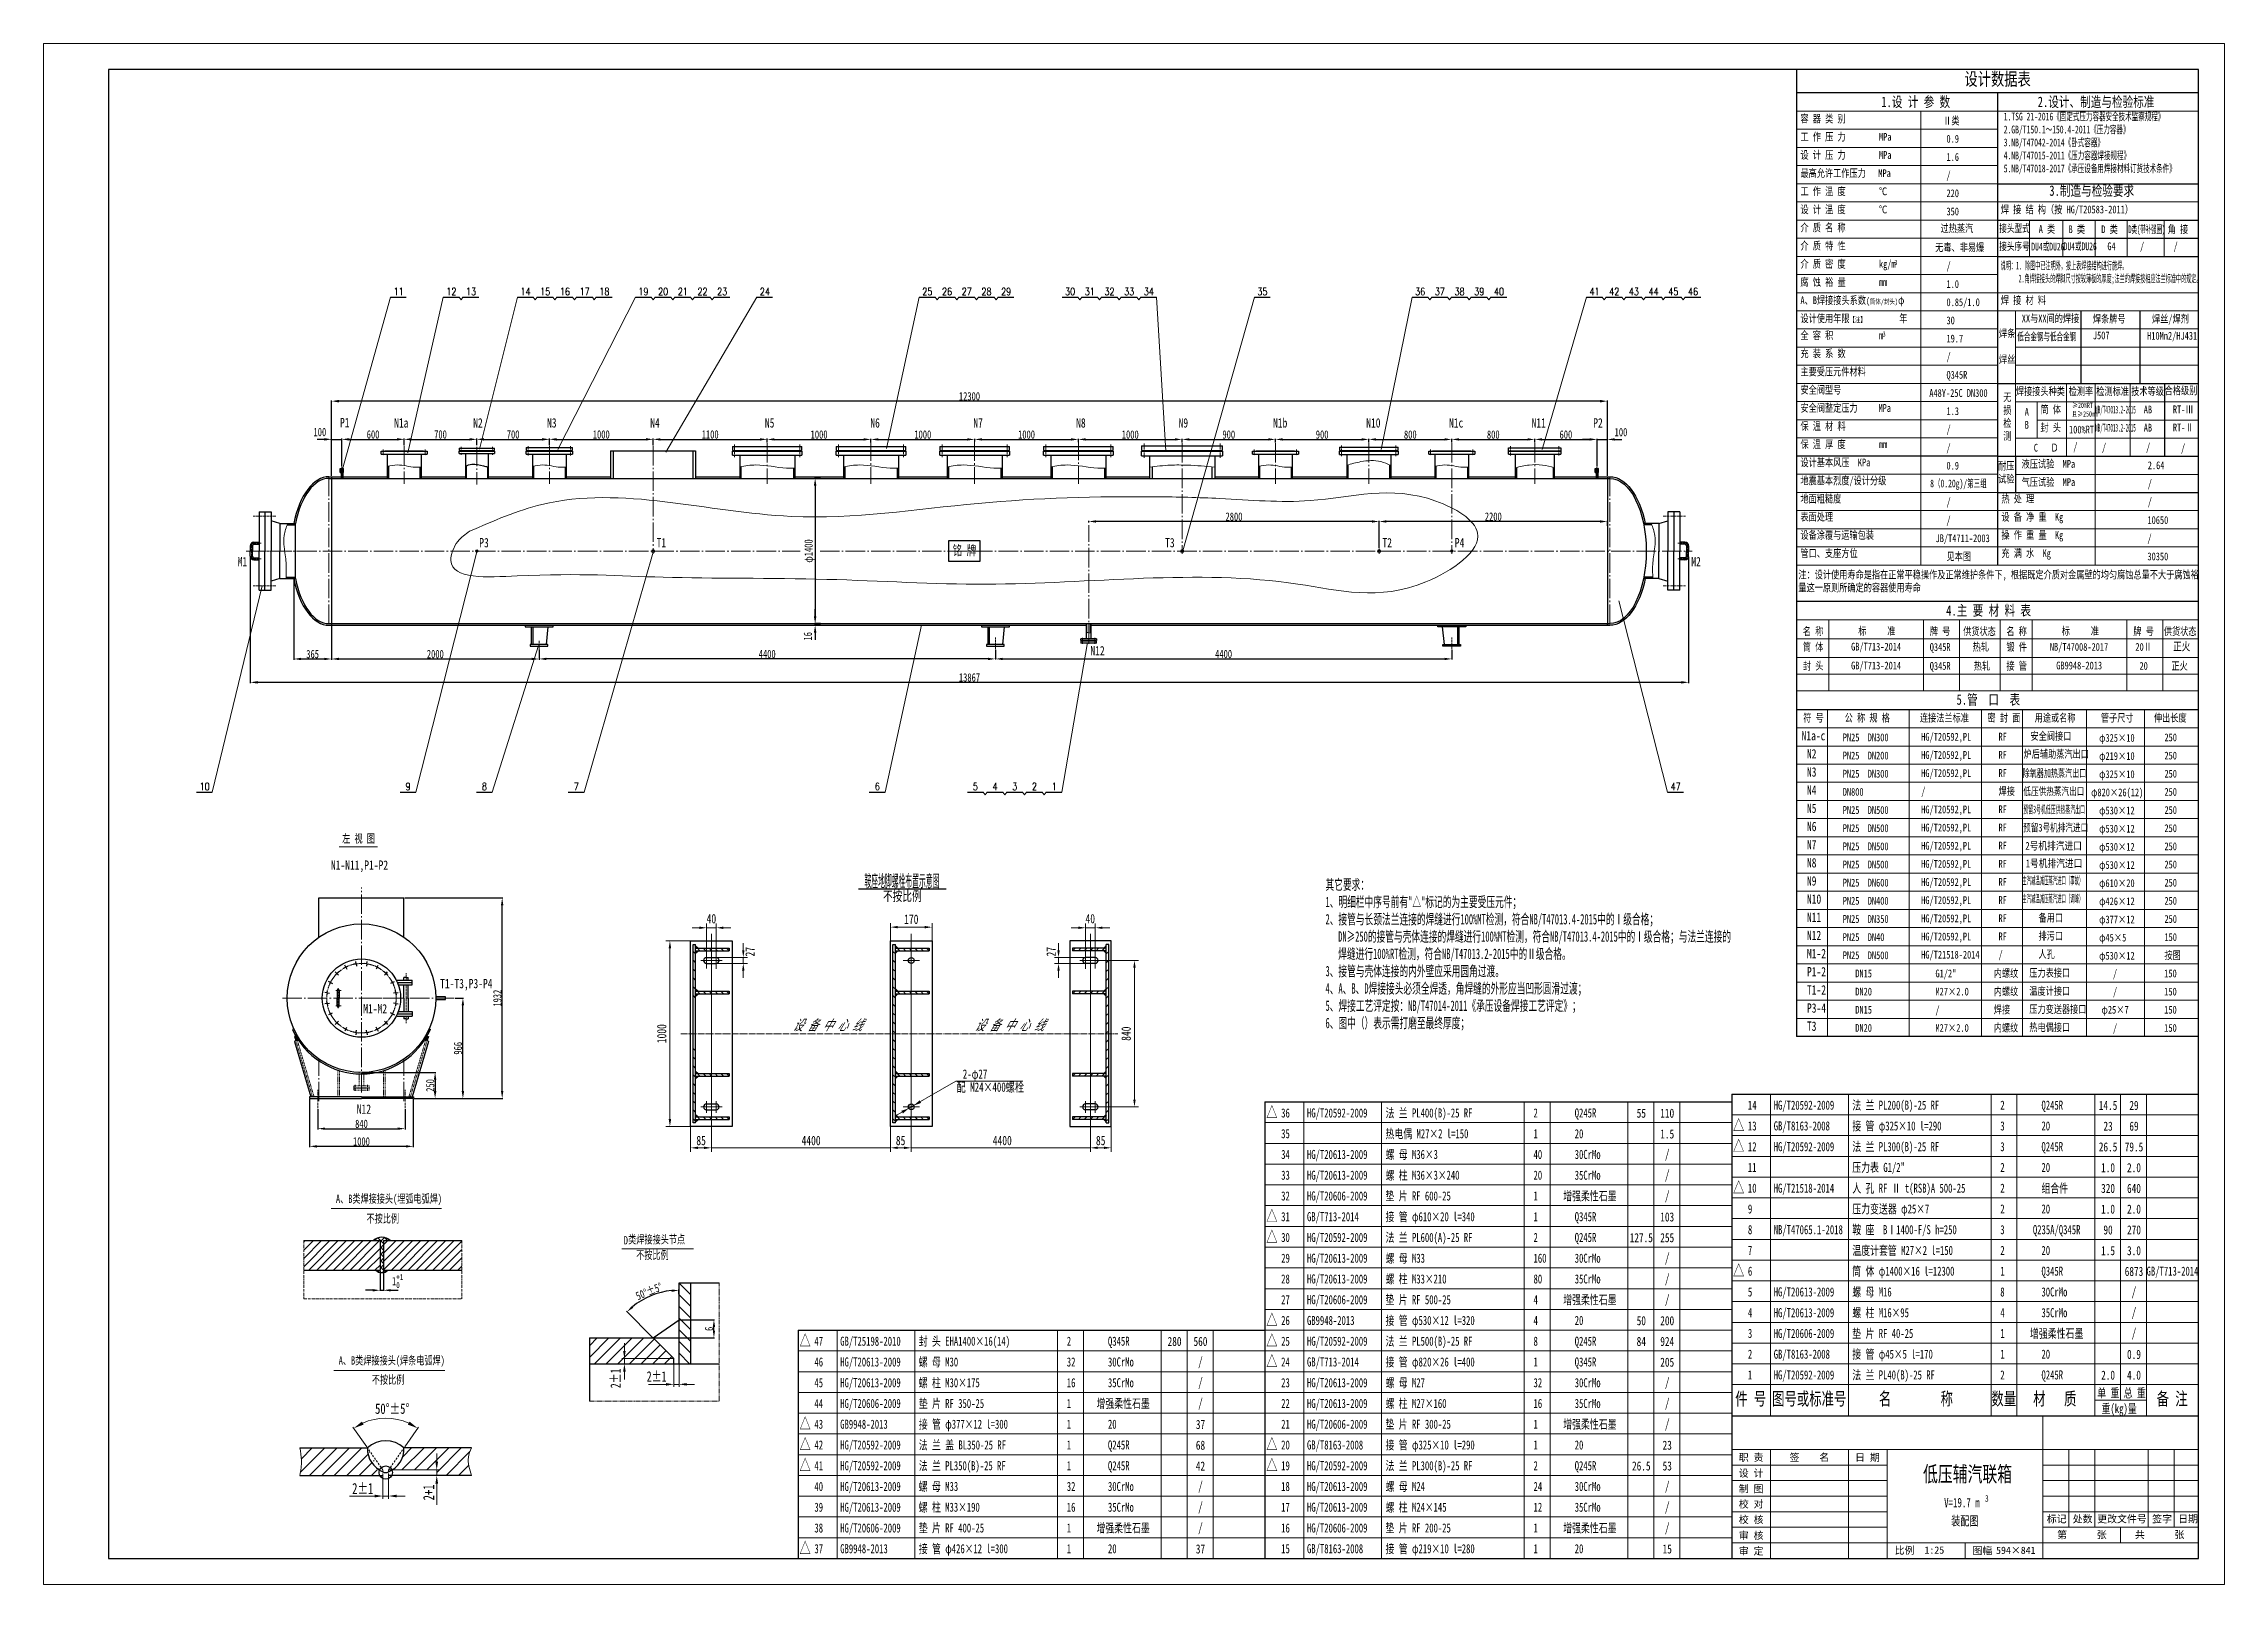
# Model space of a CAD drawing. Header units: millimetres. Extents: x -6371 to 285845, y -148652 to 1396.
# Drawn here: x 264820 to 285845, y -148652 to -133802 of the extents above; entities outside this region: 30.
import ezdxf
from ezdxf.enums import TextEntityAlignment as Align

# ---------------------------------------------------------------- set-up
doc = ezdxf.new("R2010")
doc.units = ezdxf.units.MM
doc.header["$LTSCALE"] = 25
doc.header["$PDMODE"] = 1
for name, pattern in [('JXX-L', [2.95, 1.9, -0.25, 0.15, -0.25, 0.15, -0.25]), ('JXX-S', [1.7, 0.9, -0.2, 0.1, -0.2, 0.1, -0.2]), ('XX-L', [1.25, 0.75, -0.5]), ('XX-S', [0.5, 0.3, -0.2]), ('ZXX-L', [3.28, 2.5, -0.3, 0.18, -0.3]), ('ZXX-S', [1.27, 0.75, -0.2, 0.12, -0.2])]:
    doc.linetypes.add(name, pattern=pattern)
doc.layers.get('Defpoints').update_dxf_attribs({"linetype": 'CONTINUOUS'})
for name, color, linetype, lineweight in [('A 粗实线', 1, 'CONTINUOUS', 25), ('B 细实线', 7, 'CONTINUOUS', 15), ('C 文 字', 2, 'CONTINUOUS', 20), ('D 短中心线', 3, 'ZXX-S', 18), ('E 长中心线', 3, 'ZXX-L', 15), ('F 短虚线', 6, 'XX-S', 20), ('G 长虚线', 6, 'XX-L', 15), ('H 短双点线', 3, 'JXX-S', 18), ('I 长双点线', 3, 'JXX-L', 15), ('J 标注尺寸', 2, 'CONTINUOUS', 15)]:
    doc.layers.add(name, color=color, linetype=linetype, lineweight=lineweight)
doc.styles.add('HZTXT', font='SIMFANG.TTF', dxfattribs={"width": 0.75})
doc.styles.add('ROMANC', font='romanc', dxfattribs={"width": 0.7, "height": 6})
doc.styles.add('style2', font='SIMFANG.TTF', dxfattribs={"width": 0.7})
doc.styles.add('标题中文', font='SIMFANG.TTF', dxfattribs={"width": 0.7})
doc.dimstyles.new('通用标注4.0', dxfattribs={"dimtxt": 80, "dimasz": 70, "dimexe": 7, "dimexo": 7, "dimgap": 7, "dimtad": 1, "dimdec": 0, "dimzin": 0, "dimdsep": 46, "dimtxsty": 'HZTXT', "dimcen": 7, "dimadec": 0, "dimazin": 0, "dimtfac": 0.375, "dimtdec": 0, "dimtmove": 2, "dimatfit": 3, "dimfxl": 0, "dimtzin": 0, "dimarcsym": 0})

msp = doc.modelspace()

# ---------------------------------------------------------------- texts
at = {"layer": 'A 粗实线', "color": 2, "style": 'HZTXT'}
for s, width, p in [('A 类', 0.75, (284133.7, -135588.7)), ('B 类', 0.75, (284421.7, -135591.2)), ('D 类', 0.75, (284737.5, -135591.2)), ('D类(带补强圈)', 0.5, (285096.5, -135591.2)), ('角 接', 0.75, (285396.9, -135591.2)), ('DU4或DU26', 0.6, (284143.2, -135758)), ('DU4或DU26', 0.6, (284454.5, -135755.2)), ('G4', 0.7, (284756.2, -135755.2)), ('/', 0.7, (285051, -135755.2)), ('/', 0.7, (285374.4, -135755.2))]:
    msp.add_text(s, height=75, dxfattribs=dict(at, width=width)).set_placement(p, align=Align.MIDDLE_CENTER)
at = {"layer": 'A 粗实线', "color": 2, "width": 0.7}
for s, height, style, p in [('左 视 图', 80, '标题中文', (267698.4, -141503.9)), ('A、B类焊接接头(埋弧电弧焊)', 80, '标题中文', (267638.1, -144974.8)), ('不按比例', 80, '标题中文', (267933, -145166.1)), ('类焊接接头节点', 80, '标题中文', (270455.5, -145367)), ('D', 80, '标题中文', (270413.2, -145375.7)), ('不按比例', 80, '标题中文', (270532.7, -145517.2)), ('A、B类焊接接头(焊条电弧焊)', 80, '标题中文', (267665, -146533.3)), ('不按比例', 80, '标题中文', (267984, -146719.3)), ('2±1', 100, 'style2', (270634.3, -146697.8)), ('2±1', 106.67, 'style2', (267794.3, -147781.5))]:
    msp.add_text(s, height=height, dxfattribs=dict(at, style=style)).set_placement(p)
at = {"layer": 'A 粗实线', "color": 2, "style": 'style2', "width": 0.7}
for s, height, p in [('2±1', 100, (270383.9, -146761.5)), ('2+1', 106.67, (268585.5, -147842.2))]:
    msp.add_text(s, height=height, rotation=90, dxfattribs=at).set_placement(p)
at = {"layer": 'A 粗实线', "color": 2, "char_height": 75, "width": 313.784, "attachment_point": 1, "style": 'HZTXT'}
for s, insert in [('{\\W0.7;接头型式}', (283673.8, -135543.5)), ('{\\W0.7;接头序号}', (283673.8, -135718.5))]:
    msp.add_mtext(s, dxfattribs=dict(at, insert=insert))
at = {"layer": 'C 文 字'}
for s, height, style, width, p in [('11', 71.13, 'ROMANC', 0.8, (268242.2, -136192)), ('12', 71.13, 'ROMANC', 0.8, (268750.4, -136192)), ('13', 71.13, 'ROMANC', 0.8, (268940.3, -136192)), ('14', 71.13, 'ROMANC', 0.8, (269466, -136192)), ('15', 71.13, 'ROMANC', 0.8, (269655.9, -136192)), ('16', 71.13, 'ROMANC', 0.8, (269845.9, -136192)), ('17', 71.13, 'ROMANC', 0.8, (270035.8, -136192)), ('18', 71.13, 'ROMANC', 0.8, (270225.8, -136192)), ('19', 71.13, 'ROMANC', 0.8, (270602.4, -136192)), ('20', 71.13, 'ROMANC', 0.8, (270792.3, -136192)), ('21', 71.13, 'ROMANC', 0.8, (270982.2, -136192)), ('22', 71.13, 'ROMANC', 0.8, (271172.2, -136192)), ('23', 71.13, 'ROMANC', 0.8, (271362.1, -136192)), ('24', 71.13, 'ROMANC', 0.8, (271773.7, -136192)), ('25', 71.13, 'ROMANC', 0.8, (273339.7, -136192)), ('26', 71.13, 'ROMANC', 0.8, (273529.6, -136192)), ('27', 71.13, 'ROMANC', 0.8, (273719.6, -136192)), ('28', 71.13, 'ROMANC', 0.8, (273909.5, -136192)), ('29', 71.13, 'ROMANC', 0.8, (274099.5, -136192)), ('30', 71.13, 'ROMANC', 0.8, (274715.8, -136192)), ('31', 71.13, 'ROMANC', 0.8, (274905.8, -136192)), ('32', 71.13, 'ROMANC', 0.8, (275095.7, -136192)), ('33', 71.13, 'ROMANC', 0.8, (275285.7, -136192)), ('34', 71.13, 'ROMANC', 0.8, (275475.6, -136192)), ('35', 71.13, 'ROMANC', 0.8, (276569.9, -136192)), ('36', 71.13, 'ROMANC', 0.8, (278091.1, -136192)), ('37', 71.13, 'ROMANC', 0.8, (278281.1, -136192)), ('38', 71.13, 'ROMANC', 0.8, (278471, -136192)), ('39', 71.13, 'ROMANC', 0.8, (278661, -136192)), ('40', 71.13, 'ROMANC', 0.8, (278850.9, -136192)), ('41', 71.13, 'ROMANC', 0.8, (279772.3, -136192)), ('42', 71.13, 'ROMANC', 0.8, (279962.2, -136192)), ('43', 71.13, 'ROMANC', 0.8, (280152.1, -136192)), ('44', 71.13, 'ROMANC', 0.8, (280342.1, -136192)), ('45', 71.13, 'ROMANC', 0.8, (280532, -136192)), ('46', 71.13, 'ROMANC', 0.8, (280722, -136192)), ('10', 71.13, 'ROMANC', 0.8, (266372, -140961.5)), ('9', 71.1, 'ROMANC', 0.8, (268333.5, -140961.5)), ('8', 71.1, 'ROMANC', 0.8, (269070, -140961.5)), ('7', 71.1, 'ROMANC', 0.8, (269955.7, -140961.5)), ('6', 71.1, 'ROMANC', 0.8, (272857.7, -140961.5)), ('5', 71.1, 'ROMANC', 0.8, (273802.8, -140961.5)), ('4', 71.1, 'ROMANC', 0.8, (273992.7, -140961.5)), ('3', 71.1, 'ROMANC', 0.8, (274182.7, -140961.5)), ('2', 71.1, 'ROMANC', 0.8, (274372.6, -140961.5)), ('1', 71.1, 'ROMANC', 0.8, (274562.5, -140961.5)), ('47', 71.13, 'ROMANC', 0.8, (280554.2, -140961.5)), ('不按比例', 95.01, 'HZTXT', 0.7, (273098.6, -142016)), ('170', 90, 'HZTXT', 0.75, (273184.9, -142241.8)), ('14.5', 87.5, 'HZTXT', 0.75, (284723, -144036.1)), ('29', 87.5, 'HZTXT', 0.75, (284973, -144036.1)), ('55', 87.5, 'HZTXT', 0.75, (280223, -144111.1)), ('110', 87.5, 'HZTXT', 0.75, (280473, -144111.1)), ('23', 87.5, 'HZTXT', 0.75, (284723, -144236.1)), ('69', 87.5, 'HZTXT', 0.75, (284973, -144236.1)), ('85', 90, 'HZTXT', 0.75, (271158.7, -144374.6)), ('4400', 90, 'HZTXT', 0.75, (272218.9, -144374.6)), ('85', 90, 'HZTXT', 0.75, (273081.9, -144374.6)), ('4400', 90, 'HZTXT', 0.75, (274062.1, -144374.6)), ('85', 90, 'HZTXT', 0.75, (275011.1, -144374.6)), ('1.5', 87.5, 'HZTXT', 0.75, (280473, -144311.1)), ('26.5', 87.5, 'HZTXT', 0.75, (284723, -144436.1)), ('79.5', 87.5, 'HZTXT', 0.75, (284973, -144436.1)), ('/', 87.5, 'HZTXT', 0.75, (280473, -144511.1)), ('1.0', 87.5, 'HZTXT', 0.75, (284723, -144636.1)), ('2.0', 87.5, 'HZTXT', 0.75, (284973, -144636.1)), ('/', 87.5, 'HZTXT', 0.75, (280473, -144711.1)), ('/', 87.5, 'HZTXT', 0.75, (280473, -144911.1)), ('320', 87.5, 'HZTXT', 0.75, (284723, -144836.1)), ('640', 87.5, 'HZTXT', 0.75, (284973, -144836.1)), ('103', 87.5, 'HZTXT', 0.75, (280473, -145111.1)), ('1.0', 87.5, 'HZTXT', 0.75, (284723, -145036.1)), ('2.0', 87.5, 'HZTXT', 0.75, (284973, -145036.1)), ('127.5', 87.5, 'HZTXT', 0.75, (280223, -145311.1)), ('255', 87.5, 'HZTXT', 0.75, (280473, -145311.1)), ('90', 87.5, 'HZTXT', 0.75, (284723, -145236.1)), ('270', 87.5, 'HZTXT', 0.75, (284973, -145236.1)), ('/', 87.5, 'HZTXT', 0.75, (280473, -145511.1)), ('1.5', 87.5, 'HZTXT', 0.75, (284723, -145436.1)), ('3.0', 87.5, 'HZTXT', 0.75, (284973, -145436.1)), ('/', 87.5, 'HZTXT', 0.75, (280473, -145711.1)), ('6873', 87.5, 'HZTXT', 0.75, (284973, -145636.1)), ('/', 87.5, 'HZTXT', 0.75, (280473, -145911.1)), ('/', 87.5, 'HZTXT', 0.75, (284973, -145836.1)), ('50', 87.5, 'HZTXT', 0.75, (280223, -146111.1)), ('200', 87.5, 'HZTXT', 0.75, (280473, -146111.1)), ('/', 87.5, 'HZTXT', 0.75, (284973, -146036.1)), ('280', 87.5, 'HZTXT', 0.75, (275723, -146311.1)), ('560', 87.5, 'HZTXT', 0.75, (275973, -146311.1)), ('84', 87.5, 'HZTXT', 0.75, (280223, -146311.1)), ('924', 87.5, 'HZTXT', 0.75, (280473, -146311.1)), ('/', 87.5, 'HZTXT', 0.75, (284973, -146236.1)), ('/', 87.5, 'HZTXT', 0.75, (275973, -146511.1)), ('205', 87.5, 'HZTXT', 0.75, (280473, -146511.1)), ('0.9', 87.5, 'HZTXT', 0.75, (284973, -146436.1)), ('/', 87.5, 'HZTXT', 0.75, (275973, -146711.1)), ('/', 87.5, 'HZTXT', 0.75, (280473, -146711.1)), ('2.0', 87.5, 'HZTXT', 0.75, (284723, -146636.1)), ('4.0', 87.5, 'HZTXT', 0.75, (284973, -146636.1)), ('/', 87.5, 'HZTXT', 0.75, (275973, -146911.1)), ('/', 87.5, 'HZTXT', 0.75, (280473, -146911.1)), ('37', 87.5, 'HZTXT', 0.75, (275973, -147111.1)), ('/', 87.5, 'HZTXT', 0.75, (280473, -147111.1)), ('68', 87.5, 'HZTXT', 0.75, (275973, -147311.1)), ('23', 87.5, 'HZTXT', 0.75, (280473, -147311.1)), ('42', 87.5, 'HZTXT', 0.75, (275973, -147511.1)), ('26.5', 87.5, 'HZTXT', 0.75, (280223, -147511.1)), ('53', 87.5, 'HZTXT', 0.75, (280473, -147511.1)), ('/', 87.5, 'HZTXT', 0.75, (275973, -147711.1)), ('/', 87.5, 'HZTXT', 0.75, (280473, -147711.1)), ('/', 87.5, 'HZTXT', 0.75, (275973, -147911.1)), ('/', 87.5, 'HZTXT', 0.75, (280473, -147911.1)), ('/', 87.5, 'HZTXT', 0.75, (275973, -148111.1)), ('/', 87.5, 'HZTXT', 0.75, (280473, -148111.1)), ('37', 87.5, 'HZTXT', 0.75, (275973, -148311.1)), ('15', 87.5, 'HZTXT', 0.75, (280473, -148311.1))]:
    msp.add_text(s, height=height, dxfattribs=dict(at, style=style, width=width)).set_placement(p, align=Align.MIDDLE)
at = {"layer": 'C 文 字', "style": 'HZTXT', "width": 0.75}
for s, p in [('名 称', (281780.7, -139503.8)), ('标     准', (282315.1, -139500.3)), ('牌 号', (283005, -139503.8)), ('供货状态', (283326.3, -139503.8)), ('名 称', (283742.4, -139503.8)), ('标     准', (284276.8, -139500.3)), ('牌 号', (284966.7, -139503.8)), ('供货状态', (285260.7, -139503.8))]:
    msp.add_text(s, height=75, dxfattribs=at).set_placement(p)
for s, height, p in [('筒 体', 75, (281880.1, -139653.9)), ('GB/T713-2014', 75, (282486.8, -139651.5)), ('Q345R', 75, (283104.4, -139655)), ('热轧', 75, (283496.3, -139653.9)), ('锻 件', 75, (283841.9, -139653.9)), ('NB/T47008-2017', 75, (284443.4, -139653.9)), ('20Ⅱ', 75, (285066.2, -139653.9)), ('正火', 78.47, (285433, -139650.5)), ('封 头', 75, (281880.1, -139837)), ('GB/T713-2014', 75, (282486.8, -139833.4)), ('Q345R', 75, (283104.4, -139837)), ('热轧', 75, (283508.4, -139837)), ('接 管', 75, (283841.9, -139837)), ('GB9948-2013', 75, (284444.5, -139833)), ('20', 75, (285066.2, -139837)), ('正火', 75, (285412.7, -139837))]:
    msp.add_text(s, height=height, dxfattribs=at).set_placement(p, align=Align.CENTER)
at = {"layer": 'C 文 字', "style": 'HZTXT', "width": 0.39918}
msp.add_text('鞍座地脚螺栓布置示意图', height=119.026, dxfattribs=at).set_placement((272733.3, -141931.4), (273456.5, -141931.4), align=Align.FIT)
at = {"layer": 'C 文 字', "style": 'HZTXT', "width": 0.75}
for p in [(271257.8, -142235.8), (274910.5, -142235.8)]:
    msp.add_text('40', height=90, dxfattribs=at).set_placement(p, align=Align.MIDDLE_CENTER)
for p in [(271630, -142554.3), (274533.5, -142554.3)]:
    msp.add_text('27', height=90, rotation=90, dxfattribs=at).set_placement(p, align=Align.MIDDLE_CENTER)
for s, p in [('1000', (270779.2, -143344.3)), ('840', (275256.7, -143344.3))]:
    msp.add_text(s, height=90, rotation=90, dxfattribs=at).set_placement(p, align=Align.MIDDLE)
at = {"layer": 'C 文 字', "style": 'HZTXT', "oblique": 30, "width": 0.7}
for p in [(272040.2, -143260.8), (273794.5, -143260.8)]:
    msp.add_text('设 备 中 心 线', height=100, dxfattribs=at).set_placement(p, align=Align.MIDDLE_LEFT)
at = {"layer": 'C 文 字', "color": 1, "style": 'HZTXT', "width": 0.7}
for s, p in [('配 M24×400螺栓', (273622, -143859.3)), ('2-φ27', (273681.3, -143733.7))]:
    msp.add_text(s, height=90, dxfattribs=at).set_placement(p, align=Align.MIDDLE_LEFT)
at = {"layer": 'C 文 字', "style": '标题中文', "oblique": 0.5}
msp.add_text('职 责', height=70, rotation=0.09587, dxfattribs=at).set_placement((281281.8, -147428.3), align=Align.MIDDLE_CENTER)
for s, p in [('签    名', (281843.2, -147425.7)), ('日 期', (282402.9, -147427.2)), ('设 计', (281281.8, -147578.3)), ('制 图', (281281.8, -147728.3)), ('校 对', (281281.8, -147875.7)), ('校 核', (281281.8, -148025.7)), ('标记', (284227.8, -148019)), ('处数', (284477.8, -148019)), ('更改文件号', (284856.9, -148019)), ('签字', (285244, -148019)), ('日期', (285494, -148019)), ('审 核', (281281.8, -148178.3)), ('第      张', (284470.4, -148171.4)), ('共      张', (285220.4, -148171.4)), ('审 定', (281281.8, -148328.3)), ('比例', (282761.2, -148321.9)), ('1:25', (283048.3, -148321.9)), ('图幅', (283511.2, -148324.1)), ('594×841', (283833.5, -148324.1))]:
    msp.add_text(s, height=70, rotation=0.09587, dxfattribs=at).set_placement(p, align=Align.MIDDLE)
at = {"layer": 'C 文 字', "attachment_point": 1, "style": 'HZTXT'}
for s, insert, char_height, width in [('设计数据表', (283338.4, -134080.3), 125, 1937.5), ('1.设 计 参 数', (282536.1, -134312.8), 100, 1200), ('2.设计、制造与检验标准', (284044.9, -134312.8), 100, 1200), ('容 器 类 别', (281757.4, -134487.8), 75, 1200), ('Ⅱ类', (283133.5, -134506.7), 75, 1200), ('{\\W0.6;\\C2;1.TSG 21-2016《固定式压力容器安全技术监察规程》\\P2.GB/T150.1～150.4-2011《压力容器》\\P3.NB/T47042-2014《卧式容器》 \\P4.NB/T47015-2011《压力容器焊接规程》\\P5.NB/T47018-2017《承压设备用焊接材料订货技术条件》}', (283717.2, -134467), 75, 1979.1), ('工 作 压 力        MPa', (281757.4, -134662.8), 75, 1200), ('0.9', (283165.3, -134681.7), 75, 1200), ('设 计 压 力        MPa', (281757.4, -134837.8), 75, 1200), ('1.6', (283165.3, -134856.7), 75, 1200), ('最高允许工作压力   MPa', (281757.4, -135012.8), 75, 1200), ('工 作 温 度        ℃', (281757.4, -135187.8), 75, 1200), ('/', (283165.3, -135031.7), 75, 1200), (' 3.制造与检验要求', (284105.4, -135168.7), 100, 1200), ('设 计 温 度        ℃', (281757.4, -135362.8), 75, 1200), ('350', (283165.3, -135381.7), 75, 1200), ('220', (283165.3, -135206.7), 75, 1200), (' 焊 接 结 构（按 HG/T20583-2011）', (283649.2, -135362.8), 75, 1670.101), ('介 质 名 称', (281757.4, -135537.8), 75, 1200), ('过热蒸汽', (283107.8, -135545.2), 75, 1200), ('介 质 特 性', (281757.4, -135712.8), 75, 1200), ('无毒、非易爆', (283056.8, -135728.2), 75, 1200), ('介 质 密 度        kg/m', (281757.4, -135887.8), 75, 1200), ('3', (282661.8, -135885.5), 50, 1200), ('/', (283165.3, -135906.7), 75, 1200), ('{\\W0.47;说明：1. 除图中已注明外，按上表焊接结构进行施焊。\\P      2.角焊接接头的焊脚尺寸按较薄板的厚度;法兰的焊接按相应法兰标准中的规定。}', (283687.8, -135903.5), 75, 2119.956), ('A、B焊接接头系数{\\H0.8333x;(\\H0.8x;筒体/封头)}φ{\\H0.8333x;        } ', (281757.4, -136237.8), 75, 1200), ('腐 蚀 裕 量        mm', (281757.4, -136062.8), 75, 1200), ('1.0', (283165.3, -136081.7), 75, 1200), (' 焊 接 材 料', (283649.2, -136237.8), 75, 1670.101), ('设计使用年限{\\H0.6667x;【\\H1x;注】}        年', (281757.4, -136412.8), 75, 1200), ('30', (283165.3, -136431.7), 75, 1200), ('0.85/1.0', (283165.3, -136256.7), 75, 1200), ('XX与XX间的焊接', (283891.1, -136412.8), 75, 1200), ('焊条牌号', (284576.9, -136416.4), 75, 1200), ('焊丝/焊剂', (285146.9, -136416.4), 75, 1200), ('全 容 积           m', (281757.4, -136575.9), 75, 1200), ('3', (282548.8, -136575.5), 50, 1200), ('19.7', (283165.3, -136606.7), 75, 1200), ('焊条\\P\\P焊丝', (283671.6, -136557.1), 75, 1200), ('{\\W0.6;低合金钢与低合金钢}', (283848.3, -136587.8), 75, 1200), ('J507', (284576.9, -136576.3), 75, 1200), ('H10Mn2/HJ431', (285100, -136580.3), 75, 1200), ('充 装 系 数', (281757.4, -136750.9), 75, 1200), ('/', (283165.3, -136781.7), 75, 1200), ('主要受压元件材料', (281757.4, -136925.9), 75, 1200), ('Q345R', (283165.3, -136956.7), 75, 1200), ('安全阀型号    ', (281757.4, -137100.9), 75, 1200), ('安全阀整定压力     MPa', (281757.4, -137275.9), 75, 1200), ('A48Y-25C DN300', (282999.6, -137131.7), 75, 1200), ('无\\P损\\P检\\P测', (283713.4, -137171.8), 75, 1200), ('焊接接头种类', (283834.5, -137115.2), 75, 1200), ('筒 体', (284071.5, -137290.2), 75, 1200), ('检测率', (284343.5, -137115.2), 75, 1200), ('{\\W0.7;≥20%RT\\P且≥250mm}', (284376.2, -137262.8), 50, 1200), ('{\\W0.4;NB/T47013.2-2015}', (284599, -137291.3), 75, 1200), ('检测标准', (284609.3, -137115.2), 75, 1200), ('技术等级', (284946.5, -137115.2), 75, 1200), ('AB', (285067.1, -137291), 75, 1200), ('合格级别', (285268.5, -137107.6), 75, 1200), ('RT-Ⅲ', (285348.1, -137289.3), 75, 1200), ('P1', (267676.9, -137408.8), 90, 1440), ('N1a', (268198.9, -137412), 90, 1440), ('N2', (268961.1, -137412), 90, 1440), ('N3', (269673.2, -137412), 90, 1440), ('N4', (270667.8, -137412), 90, 1440), ('N5', (271773.5, -137412), 90, 1440), ('N6', (272790, -137412), 90, 1440), ('N7', (273783, -137412), 90, 1440), ('N8', (274774.3, -137412), 90, 1440), ('N9', (275761.9, -137412), 90, 1440), ('N1b', (276672.8, -137412), 90, 1440), ('N10', (277570.9, -137412), 90, 1440), ('N1c', (278369.2, -137412), 90, 1440), ('N11', (279165.6, -137412), 90, 1440), ('P2', (279759.5, -137412), 90, 1440), ('保 温 材 料', (281757.4, -137450.9), 75, 1200), ('/', (283165.3, -137481.7), 75, 1200), ('A\\PB', (283919.6, -137313.5), 75, 1200), ('封 头', (284071.5, -137465.2), 75, 1200), ('100%RT', (284346.8, -137484.1), 75, 1200), ('{\\W0.4;NB/T47013.2-2015}', (284599, -137466.3), 75, 1200), ('AB', (285067.1, -137466), 75, 1200), ('RT-Ⅱ', (285348.1, -137464.3), 75, 1200), ('保 温 厚 度        mm', (281757.4, -137625.9), 75, 1200), ('/', (283165.3, -137656.7), 75, 1200), ('C   Ｄ', (284007, -137659.1), 75, 1200), ('/', (284388.1, -137646.8), 75, 1200), ('/', (284664.9, -137652.9), 75, 1200), ('/', (285089.9, -137652.9), 75, 1200), ('/', (285426.9, -137659.1), 75, 1200), ('设计基本风压  KPa', (281757.4, -137800.9), 75, 1200), ('0.9', (283165.3, -137831.7), 75, 1200), ('耐压\\P试验', (283662.5, -137834.1), 75, 1200), ('液压试验  MPa', (283889.8, -137815.2), 75, 1200), ('2.64', (285105.8, -137828.5), 75, 1200), ('地震基本烈度/设计分级', (281757.4, -137975.9), 75, 1200), ('{\\W0.6;8（0.20g)/第三组}', (283007.8, -138003.2), 75, 1200), ('气压试验  MPa', (283889.8, -137990.2), 75, 1200), ('/', (285105.8, -138003.5), 75, 1200), ('地面粗糙度', (281757.4, -138150.9), 75, 1200), ('表面处理', (281757.4, -138325.9), 75, 1200), ('/', (283165.3, -138181.7), 75, 1200), ('热 处 理', (283694.9, -138150.9), 75, 1200), ('设 备 净 重  Kg', (283694.9, -138325.9), 75, 1200), ('/', (285105.8, -138178.5), 75, 1200), ('设备涂覆与运输包装', (281757.4, -138500.9), 75, 1200), ('JB/T4711-2003', (283060.3, -138531.7), 75, 1200), ('/', (283165.3, -138356.7), 75, 1200), ('操 作 重 量  Kg', (283694.9, -138500.9), 75, 1200), ('/', (285102.8, -138531.7), 75, 1200), ('10650', (285102.8, -138356.7), 75, 1200), ('M1', (266690.6, -138749.4), 90, 1440), ('P3', (269019.5, -138566.7), 90, 1440), ('T1', (270729.5, -138566.7), 90, 1440), ('T3', (275632.4, -138566.7), 90, 1440), ('T2', (277727.3, -138566.7), 90, 1440), ('P4', (278424.9, -138566.7), 90, 1440), ('M2', (280705.2, -138749.4), 90, 1440), ('管口、支座方位', (281757.4, -138675.9), 75, 1200), ('见本图', (283165.3, -138706.7), 75, 1200), ('充 满 水  Kg', (283694.9, -138675.9), 75, 1200), ('30350', (285102.8, -138706.7), 75, 1200), ('{\\C2;注：设计使用寿命是指在正常平稳操作及正常维护条件下, 根据既定介质对金属壁的均匀腐蚀总量不大于腐蚀裕量这一原则所确定的容器使用寿命}', (281737.5, -138882.6), 75, 3854.993), ('4.主 要 材 料 表', (283162.4, -139215.2), 100, 1200), ('N12', (274911.5, -139608), 90, 1440), ('5.管  口  表', (283262.4, -140074.1), 100, 1200), ('N1a-c', (281768.4, -140426.8), 90, 1440), (' 符 号', (281744, -140262.4), 75, 1200), ('公 称 规 格', (282184, -140262.4), 75, 1200), ('连接法兰标准', (282909, -140262.4), 75, 1200), ('HG/T20592,PL', (282921.7, -140445.3), 75, 1200), ('密 封 面', (283560.7, -140262.4), 75, 1200), ('RF', (283667, -140443.8), 75, 1200), ('安全阀接口', (283975.5, -140438.3), 75, 1200), ('用途或名称', (284015.7, -140262.4), 75, 1200), ('管子尺寸', (284654.1, -140262.4), 75, 1200), ('伸出长度', (285165.7, -140262.4), 75, 1200), ('PN25  DN300', (282165.3, -140451), 75, 1200), ('φ325×10', (284637.1, -140455.6), 75, 1200), ('250', (285266.7, -140451), 75, 1200), ('N3', (281819.9, -140776.8), 90, 1440), ('PN25  DN300', (282165.3, -140801), 75, 1200), ('HG/T20592,PL', (282921.7, -140795.3), 75, 1200), ('RF', (283667, -140793.8), 75, 1200), ('{\\W0.65;除氧器加热蒸汽出口}', (283899.1, -140795.8), 75, 1200), ('φ325×10', (284637.1, -140805.6), 75, 1200), ('250', (285266.7, -140801), 75, 1200), ('N5', (281819.9, -141126.8), 90, 1440), ('PN25  DN500', (282165.3, -141151), 75, 1200), ('HG/T20592,PL', (282921.7, -141145.3), 75, 1200), ('RF', (283667, -141143.8), 75, 1200), ('{\\W0.45;预留3号机低压供热蒸汽出口}', (283906.5, -141145.8), 75, 1200), ('φ530×12', (284637.1, -141155.6), 75, 1200), ('250', (285266.7, -141151), 75, 1200), ('N6', (281819.9, -141301.8), 90, 1440), ('N7', (281819.9, -141476.8), 90, 1440), ('PN25  DN500', (282165.3, -141326), 75, 1200), ('HG/T20592,PL', (282921.7, -141320.3), 75, 1200), ('HG/T20592,PL', (282921.7, -141495.3), 75, 1200), ('RF', (283667, -141318.8), 75, 1200), ('RF', (283667, -141493.8), 75, 1200), ('{\\W0.7;预留3号机排汽进口}', (283904.3, -141320.8), 75, 1200), ('{\\W0.8;2号机排汽进口}', (283926.5, -141495.8), 75, 1200), ('φ530×12', (284637.1, -141330.6), 75, 1200), ('250', (285266.7, -141326), 75, 1200), ('N1-N11,P1-P2', (267589.5, -141674.7), 90, 1440), ('N8', (281819.9, -141651.8), 90, 1440), ('PN25  DN500', (282165.3, -141501), 75, 1200), ('PN25  DN500', (282165.3, -141676), 75, 1200), ('HG/T20592,PL', (282921.7, -141670.3), 75, 1200), ('RF', (283667, -141668.8), 75, 1200), ('{\\W0.8;1号机排汽进口}', (283929.9, -141665.8), 75, 1200), ('φ530×12', (284637.1, -141505.6), 75, 1200), ('φ530×12', (284637.1, -141680.6), 75, 1200), ('250', (285266.7, -141501), 75, 1200), ('250', (285266.7, -141676), 75, 1200), ('{\\W0.6;其它要求：\\P1、明细栏中序号前有"△"标记的为主要受压元件；\\P2、接管与长颈法兰连接的焊缝进行100%MT检测，符合NB/T47013.4-2015中的Ⅰ级合格；\\P   DN≥250的接管与壳体连接的焊缝进行100%MT检测，符合NB/T47013.4-2015中的Ⅰ级合格；与法兰连接的\\P   焊缝进行100%RT检测，符合NB/T47013.2-2015中的Ⅱ级合格。\\P3、接管与壳体连接的内外壁应采用圆角过渡。\\P4、A、B、D焊接接头必须全焊透，角焊缝的外形应当凹形圆滑过渡；\\P5、焊接工艺评定按：NB/T47014-2011《承压设备焊接工艺评定》；\\P6、图中（）表示需打磨至最终厚度；}', (277178.3, -141857.3), 100, 3968.012), ('N9', (281819.9, -141826.8), 90, 1440), ('PN25  DN600', (282165.3, -141851), 75, 1200), ('HG/T20592,PL', (282921.7, -141845.3), 75, 1200), ('RF', (283667, -141843.8), 75, 1200), ('{\\W0.4;主汽减温减压蒸汽进口（事故）}', (283896.4, -141830.9), 75, 1200), ('φ610×20', (284637.1, -141855.6), 75, 1200), ('250', (285266.7, -141851), 75, 1200), ('N10', (281819.9, -142001.8), 90, 1440), ('PN25  DN400', (282165.3, -142026), 75, 1200), ('HG/T20592,PL', (282921.7, -142020.3), 75, 1200), ('RF', (283667, -142018.8), 75, 1200), ('{\\W0.4;主汽减温减压蒸汽进口（调峰）}', (283896.4, -142005.9), 75, 1200), ('φ426×12', (284637.1, -142030.6), 75, 1200), ('250', (285266.7, -142026), 75, 1200), ('N11', (281819.9, -142176.8), 90, 1440), ('PN25  DN350', (282165.3, -142201), 75, 1200), ('HG/T20592,PL', (282921.7, -142195.3), 75, 1200), ('RF', (283667, -142193.8), 75, 1200), ('备用口', (284052.1, -142189.9), 75, 1200), ('φ377×12', (284637.1, -142205.6), 75, 1200), ('250', (285266.7, -142201), 75, 1200), ('M1-2', (281819.9, -142526.8), 90, 1440), ('N12', (281819.9, -142351.8), 90, 1440), ('PN25  DN40', (282165.3, -142376), 75, 1200), ('HG/T20592,PL', (282921.7, -142370.3), 75, 1200), ('HG/T21518-2014', (282921.7, -142545.3), 75, 1200), ('/', (283667, -142543.8), 75, 1200), ('RF', (283667, -142368.8), 75, 1200), ('排污口', (284052.1, -142364.9), 75, 1200), ('人孔', (284052.1, -142539.9), 75, 1200), ('φ45×5', (284637.1, -142380.6), 75, 1200), ('按图', (285266.7, -142551), 75, 1200), ('150', (285266.7, -142376), 75, 1200), ('P1-2', (281819.9, -142701.8), 90, 1440), ('PN25  DN500', (282165.3, -142551), 75, 1200), ('DN15', (282286.2, -142726), 75, 1200), ('G1/2"', (283058.9, -142726), 75, 1200), ('内螺纹', (283621.3, -142724.6), 75, 1200), ('压力表接口', (283964, -142720.8), 75, 1200), ('φ530×12', (284637.1, -142555.6), 75, 1200), ('/', (284770.5, -142726), 75, 1200), ('150', (285264.5, -142726), 75, 1200), ('T1-T3,P3-P4', (268642.3, -142816.1), 90, 1440), ('T1-2', (281819.9, -142876.8), 90, 1440), ('DN20', (282286.2, -142901), 75, 1200), ('M27×2.0', (283058.9, -142901), 75, 1200), ('内螺纹', (283621.3, -142899.6), 75, 1200), ('温度计接口', (283964, -142895.8), 75, 1200), ('/', (284770.5, -142901), 75, 1200), ('150', (285264.5, -142901), 75, 1200), ('M1-M2', (267901.4, -143059), 90, 1440), ('P3-4', (281819.9, -143051.8), 90, 1440), ('DN15', (282286.2, -143076), 75, 1200), ('/', (283058.9, -143076), 75, 1200), ('焊接', (283621.3, -143074.6), 75, 1200), ('压力变送器接口', (283964, -143070.8), 75, 1200), ('φ25×7', (284660, -143076), 75, 1200), ('150', (285264.5, -143076), 75, 1200), ('T3', (281819.9, -143226.8), 90, 1440), ('DN20', (282286.2, -143251), 75, 1200), ('M27×2.0', (283058.9, -143251), 75, 1200), ('内螺纹', (283621.3, -143249.6), 75, 1200), ('热电偶接口', (283964, -143245.8), 75, 1200), ('/', (284770.5, -143251), 75, 1200), ('150', (285264.5, -143251), 75, 1200), ('N12', (267838.7, -144026.7), 90, 1440)]:
    msp.add_mtext(s, dxfattribs=dict(at, insert=insert, char_height=char_height, width=width))
at = {"layer": 'C 文 字', "color": 1, "attachment_point": 1, "style": 'HZTXT'}
for s, insert, char_height, width in [('1.3', (283165.3, -137306.7), 75, 1200), ('N2', (281819.9, -140601.8), 90, 1440), ('PN25  DN200', (282165.3, -140626), 75, 1200), ('HG/T20592,PL', (282921.7, -140620.3), 75, 1200), ('RF', (283667, -140618.8), 75, 1200), ('炉后辅助蒸汽出口', (283908, -140611.5), 75, 1200), ('φ219×10', (284637.1, -140630.6), 75, 1200), ('250', (285266.7, -140626), 75, 1200), ('N4', (281819.9, -140951.8), 90, 1440), ('DN800', (282165.3, -140976), 75, 1200), ('/', (282921.7, -140970.3), 75, 1200), ('焊接', (283667, -140968.8), 75, 1200), ('{\\W0.7;低压供热蒸汽出口}', (283906.5, -140970.8), 75, 1200), ('φ820×26(12)', (284559.7, -140980.6), 75, 1200), ('250', (285266.7, -140976), 75, 1200)]:
    msp.add_mtext(s, dxfattribs=dict(at, insert=insert, char_height=char_height, width=width))
at = {"layer": 'J 标注尺寸', "style": '标题中文', "width": 0.7}
for s, height, p in [('铭 牌', 93.54, (273583.3, -138732)), ('14', 87.5, (281251, -144076.9)), ('HG/T20592-2009', 87.5, (281499.7, -144076.9)), ('法 兰 PL200(B)-25 RF', 87.5, (282257.1, -144076.9)), ('2', 87.5, (283684.1, -144076.9)), ('Q245R', 87.5, (284081, -144076.9)), ('△', 113.8, (276607.2, -144159.5)), ('36', 87.5, (276751, -144151.9)), ('HG/T20592-2009', 87.5, (276999.7, -144151.9)), ('法 兰 PL400(B)-25 RF', 87.5, (277757.1, -144151.9)), ('2', 87.5, (279184.1, -144151.9)), ('Q245R', 87.5, (279581, -144151.9)), ('△', 113.8, (281107.2, -144284.5)), ('13', 87.5, (281251, -144276.9)), ('GB/T8163-2008', 87.5, (281499.7, -144276.9)), ('接 管 φ325×10 l=290', 87.5, (282257.1, -144276.9)), ('3', 87.5, (283684.1, -144276.9)), ('20', 87.5, (284081, -144276.9)), ('35', 87.5, (276751, -144351.9)), ('热电偶 M27×2 l=150', 87.5, (277757.1, -144351.9)), ('1', 87.5, (279184.1, -144351.9)), ('20', 87.5, (279581, -144351.9)), ('△', 113.8, (281107.2, -144484.5)), ('12', 87.5, (281251, -144476.9)), ('HG/T20592-2009', 87.5, (281499.7, -144476.9)), ('法 兰 PL300(B)-25 RF', 87.5, (282257.1, -144476.9)), ('3', 87.5, (283684.1, -144476.9)), ('Q245R', 87.5, (284081, -144476.9)), ('34', 87.5, (276751, -144551.9)), ('HG/T20613-2009', 87.5, (276999.7, -144551.9)), ('螺 母 M36×3', 87.5, (277757.1, -144551.9)), ('螺 柱 M36×3×240', 87.5, (277757.1, -144751.9)), ('40', 87.5, (279184.1, -144551.9)), ('30CrMo', 87.5, (279581, -144551.9)), ('11', 87.5, (281251, -144676.9)), ('压力表 G1/2" ', 87.5, (282257.1, -144676.9)), ('2', 87.5, (283684.1, -144676.9)), ('20', 87.5, (284081, -144676.9)), ('33', 87.5, (276751, -144751.9)), ('HG/T20613-2009', 87.5, (276999.7, -144751.9)), ('HG/T20606-2009', 87.5, (276999.7, -144951.9)), ('垫 片 RF 600-25', 87.5, (277757.1, -144951.9)), ('20', 87.5, (279184.1, -144751.9)), ('增强柔性石墨', 87.5, (279470.1, -144951.9)), ('35CrMo', 87.5, (279581, -144751.9)), ('△', 113.8, (281107.2, -144884.5)), ('10', 87.5, (281251, -144876.9)), ('HG/T21518-2014', 87.5, (281499.7, -144876.9)), ('人 孔 RF Ⅱ t(RSB)A 500-25', 87.5, (282257.1, -144876.9)), ('2', 87.5, (283684.1, -144876.9)), ('组合件', 87.5, (284081, -144876.9)), ('△', 113.8, (276607.2, -145159.5)), ('32', 87.5, (276751, -144951.9)), ('31', 87.5, (276751, -145151.9)), ('GB/T713-2014', 87.5, (276999.7, -145151.9)), ('接 管 φ610×20 l=340', 87.5, (277757.1, -145151.9)), ('1', 87.5, (279184.1, -144951.9)), ('1', 87.5, (279184.1, -145151.9)), ('Q345R', 87.5, (279581, -145151.9)), ('9', 87.5, (281251, -145076.9)), ('压力变送器 φ25×7 ', 87.5, (282257.1, -145076.9)), ('2', 87.5, (283684.1, -145076.9)), ('20', 87.5, (284081, -145076.9)), ('△', 113.8, (276607.2, -145359.5)), ('30', 87.5, (276751, -145351.9)), ('HG/T20592-2009', 87.5, (276999.7, -145351.9)), ('法 兰 PL600(A)-25 RF', 87.5, (277757.1, -145351.9)), ('2', 87.5, (279184.1, -145351.9)), ('Q245R', 87.5, (279581, -145351.9)), ('8', 87.5, (281251, -145276.9)), ('NB/T47065.1-2018', 87.5, (281499.7, -145276.9)), ('鞍 座  BⅠ1400-F/S h=250', 87.5, (282257.1, -145276.9)), ('3', 87.5, (283684.1, -145276.9)), ('Q235A/Q345R', 87.5, (283998.4, -145276.9)), ('29', 87.5, (276751, -145551.9)), ('HG/T20613-2009', 87.5, (276999.7, -145551.9)), ('螺 母 M33', 87.5, (277757.1, -145551.9)), ('160', 87.5, (279184.1, -145551.9)), ('30CrMo', 87.5, (279581, -145551.9)), ('7', 87.5, (281251, -145476.9)), ('温度计套管 M27×2 l=150', 87.5, (282257.1, -145476.9)), ('2', 87.5, (283684.1, -145476.9)), ('20', 87.5, (284081, -145476.9)), ('28', 87.5, (276751, -145751.9)), ('HG/T20613-2009', 87.5, (276999.7, -145751.9)), ('螺 柱 M33×210', 87.5, (277757.1, -145751.9)), ('80', 87.5, (279184.1, -145751.9)), ('35CrMo', 87.5, (279581, -145751.9)), ('△', 113.8, (281107.2, -145684.5)), ('6', 87.5, (281251, -145676.9)), ('筒 体 φ1400×16 l=12300', 87.5, (282257.1, -145676.9)), ('1', 87.5, (283684.1, -145676.9)), ('Q345R', 87.5, (284081, -145676.9)), ('GB/T713-2014', 87.5, (285094.5, -145676.9)), ('27', 87.5, (276751, -145951.9)), ('HG/T20606-2009', 87.5, (276999.7, -145951.9)), ('垫 片 RF 500-25', 87.5, (277757.1, -145951.9)), ('4', 87.5, (279184.1, -145951.9)), ('增强柔性石墨', 87.5, (279470.1, -145951.9)), ('5', 87.5, (281251, -145876.9)), ('HG/T20613-2009', 87.5, (281499.7, -145876.9)), ('螺 母 M16', 87.5, (282257.1, -145876.9)), ('8', 87.5, (283684.1, -145876.9)), ('30CrMo', 87.5, (284081, -145876.9)), ('△', 113.8, (276607.2, -146159.5)), ('26', 87.5, (276751, -146151.9)), ('GB9948-2013', 87.5, (276999.7, -146151.9)), ('接 管 φ530×12 l=320', 87.5, (277757.1, -146151.9)), ('4', 87.5, (279184.1, -146151.9)), ('20', 87.5, (279581, -146151.9)), ('4', 87.5, (281251, -146076.9)), ('HG/T20613-2009', 87.5, (281499.7, -146076.9)), ('螺 柱 M16×95', 87.5, (282257.1, -146076.9)), ('4', 87.5, (283684.1, -146076.9)), ('35CrMo', 87.5, (284081, -146076.9)), ('△', 113.8, (272107.2, -146359.5)), ('47', 87.5, (272251, -146351.9)), ('GB/T25198-2010', 87.5, (272499.7, -146351.9)), ('封 头 EHA1400×16(14)', 87.5, (273257.1, -146351.9)), ('2', 87.5, (274684.1, -146351.9)), ('Q345R', 87.5, (275081, -146351.9)), ('△', 113.8, (276607.2, -146359.5)), ('25', 87.5, (276751, -146351.9)), ('HG/T20592-2009', 87.5, (276999.7, -146351.9)), ('法 兰 PL500(B)-25 RF', 87.5, (277757.1, -146351.9)), ('8', 87.5, (279184.1, -146351.9)), ('Q245R', 87.5, (279581, -146351.9)), ('3', 87.5, (281251, -146276.9)), ('HG/T20606-2009', 87.5, (281499.7, -146276.9)), ('垫 片 RF 40-25', 87.5, (282257.1, -146276.9)), ('1', 87.5, (283684.1, -146276.9)), ('增强柔性石墨', 87.5, (283970.1, -146276.9)), ('46', 87.5, (272251, -146551.9)), ('HG/T20613-2009', 87.5, (272499.7, -146551.9)), ('螺 母 M30', 87.5, (273257.1, -146551.9)), ('32', 87.5, (274684.1, -146551.9)), ('30CrMo', 87.5, (275081, -146551.9)), ('△', 113.8, (276607.2, -146559.5)), ('24', 87.5, (276751, -146551.9)), ('GB/T713-2014', 87.5, (276999.7, -146551.9)), ('接 管 φ820×26 l=400', 87.5, (277757.1, -146551.9)), ('1', 87.5, (279184.1, -146551.9)), ('Q345R', 87.5, (279581, -146551.9)), ('2', 87.5, (281251, -146476.9)), ('GB/T8163-2008', 87.5, (281499.7, -146476.9)), ('接 管 φ45×5 l=170', 87.5, (282257.1, -146476.9)), ('1', 87.5, (283684.1, -146476.9)), ('20', 87.5, (284081, -146476.9)), ('45', 87.5, (272251, -146751.9)), ('HG/T20613-2009', 87.5, (272499.7, -146751.9)), ('螺 柱 M30×175', 87.5, (273257.1, -146751.9)), ('16', 87.5, (274684.1, -146751.9)), ('35CrMo', 87.5, (275081, -146751.9)), ('23', 87.5, (276751, -146751.9)), ('HG/T20613-2009', 87.5, (276999.7, -146751.9)), ('螺 母 M27', 87.5, (277757.1, -146751.9)), ('32', 87.5, (279184.1, -146751.9)), ('30CrMo', 87.5, (279581, -146751.9)), ('1', 87.5, (281251, -146676.9)), ('HG/T20592-2009', 87.5, (281499.7, -146676.9)), ('法 兰 PL40(B)-25 RF', 87.5, (282257.1, -146676.9)), ('2', 87.5, (283684.1, -146676.9)), ('Q245R', 87.5, (284081, -146676.9)), ('单 重', 87.5, (284619.4, -146850.8)), ('总 重', 87.5, (284873.8, -146850.8)), ('44', 87.5, (272251, -146951.9)), ('HG/T20606-2009', 87.5, (272499.7, -146951.9)), ('垫 片 RF 350-25', 87.5, (273257.1, -146951.9)), ('1', 87.5, (274684.1, -146951.9)), ('增强柔性石墨', 87.5, (274970.1, -146951.9)), ('22', 87.5, (276751, -146951.9)), ('HG/T20613-2009', 87.5, (276999.7, -146951.9)), ('螺 柱 M27×160', 87.5, (277757.1, -146951.9)), ('16', 87.5, (279184.1, -146951.9)), ('35CrMo', 87.5, (279581, -146951.9)), ('件 号', 124.95, (281128.9, -146924.8)), ('图号或标准号', 124.95, (281484.2, -146924.8)), ('名        称', 124.95, (282513.4, -146924.8)), ('数量', 124.95, (283598.6, -146924.8)), ('材   质', 124.95, (284001, -146924.8)), ('重(kg)量', 87.5, (284660.9, -147000.8)), ('备 注', 124.95, (285192.3, -146924.8)), ('△', 113.8, (272107.2, -147159.5)), ('43', 87.5, (272251, -147151.9)), ('GB9948-2013', 87.5, (272499.7, -147151.9)), ('接 管 φ377×12 l=300', 87.5, (273257.1, -147151.9)), ('1', 87.5, (274684.1, -147151.9)), ('20', 87.5, (275081, -147151.9)), ('21', 87.5, (276751, -147151.9)), ('HG/T20606-2009', 87.5, (276999.7, -147151.9)), ('垫 片 RF 300-25', 87.5, (277757.1, -147151.9)), ('1', 87.5, (279184.1, -147151.9)), ('增强柔性石墨', 87.5, (279470.1, -147151.9)), ('△', 113.8, (272107.2, -147359.5)), ('42', 87.5, (272251, -147351.9)), ('HG/T20592-2009', 87.5, (272499.7, -147351.9)), ('法 兰 盖 BL350-25 RF', 87.5, (273257.1, -147351.9)), ('1', 87.5, (274684.1, -147351.9)), ('Q245R', 87.5, (275081, -147351.9)), ('△', 113.8, (276607.2, -147359.5)), ('20', 87.5, (276751, -147351.9)), ('GB/T8163-2008', 87.5, (276999.7, -147351.9)), ('接 管 φ325×10 l=290', 87.5, (277757.1, -147351.9)), ('1', 87.5, (279184.1, -147351.9)), ('20', 87.5, (279581, -147351.9)), ('△', 113.8, (272107.2, -147559.5)), ('41', 87.5, (272251, -147551.9)), ('HG/T20592-2009', 87.5, (272499.7, -147551.9)), ('法 兰 PL350(B)-25 RF', 87.5, (273257.1, -147551.9)), ('1', 87.5, (274684.1, -147551.9)), ('Q245R', 87.5, (275081, -147551.9)), ('△', 113.8, (276607.2, -147559.5)), ('19', 87.5, (276751, -147551.9)), ('HG/T20592-2009', 87.5, (276999.7, -147551.9)), ('法 兰 PL300(B)-25 RF', 87.5, (277757.1, -147551.9)), ('2', 87.5, (279184.1, -147551.9)), ('Q245R', 87.5, (279581, -147551.9)), ('低压辅汽联箱', 149.94, (282939.2, -147663.2)), ('40', 87.5, (272251, -147751.9)), ('HG/T20613-2009', 87.5, (272499.7, -147751.9)), ('螺 母 M33', 87.5, (273257.1, -147751.9)), ('32', 87.5, (274684.1, -147751.9)), ('30CrMo', 87.5, (275081, -147751.9)), ('18', 87.5, (276751, -147751.9)), ('HG/T20613-2009', 87.5, (276999.7, -147751.9)), ('螺 母 M24', 87.5, (277757.1, -147751.9)), ('24', 87.5, (279184.1, -147751.9)), ('30CrMo', 87.5, (279581, -147751.9)), ('3', 63, (283536.4, -147854.8)), ('39', 87.5, (272251, -147951.9)), ('HG/T20613-2009', 87.5, (272499.7, -147951.9)), ('螺 柱 M33×190', 87.5, (273257.1, -147951.9)), ('16', 87.5, (274684.1, -147951.9)), ('35CrMo', 87.5, (275081, -147951.9)), ('17', 87.5, (276751, -147951.9)), ('HG/T20613-2009', 87.5, (276999.7, -147951.9)), ('螺 柱 M24×145', 87.5, (277757.1, -147951.9)), ('12', 87.5, (279184.1, -147951.9)), ('35CrMo', 87.5, (279581, -147951.9)), ('V=19.7 m', 89.96, (283142.7, -147908.7)), ('装配图', 89.96, (283210.4, -148084.4)), ('38', 87.5, (272251, -148151.9)), ('HG/T20606-2009', 87.5, (272499.7, -148151.9)), ('垫 片 RF 400-25', 87.5, (273257.1, -148151.9)), ('1', 87.5, (274684.1, -148151.9)), ('增强柔性石墨', 87.5, (274970.1, -148151.9)), ('16', 87.5, (276751, -148151.9)), ('HG/T20606-2009', 87.5, (276999.7, -148151.9)), ('垫 片 RF 200-25', 87.5, (277757.1, -148151.9)), ('1', 87.5, (279184.1, -148151.9)), ('增强柔性石墨', 87.5, (279470.1, -148151.9)), ('△', 113.8, (272107.2, -148359.5)), ('37', 87.5, (272251, -148351.9)), ('GB9948-2013', 87.5, (272499.7, -148351.9)), ('接 管 φ426×12 l=300', 87.5, (273257.1, -148351.9)), ('1', 87.5, (274684.1, -148351.9)), ('20', 87.5, (275081, -148351.9)), ('15', 87.5, (276751, -148351.9)), ('GB/T8163-2008', 87.5, (276999.7, -148351.9)), ('接 管 φ219×10 l=280', 87.5, (277757.1, -148351.9)), ('1', 87.5, (279184.1, -148351.9)), ('20', 87.5, (279581, -148351.9))]:
    msp.add_text(s, height=height, dxfattribs=at).set_placement(p)
at = {"layer": 'J 标注尺寸', "insert": (268180.5, -146959.4), "char_height": 100, "attachment_point": 5, "style": 'HZTXT'}
msp.add_mtext('50°±5°', dxfattribs=at)

# ---------------------------------------------------------------- blocks, each defined once
blk = doc.blocks.new('*D77')
at = {"layer": 'Defpoints', "color": 0}
for p in [(267464, -144066), (268304, -144066), (268304, -144260)]:
    blk.add_point(p, dxfattribs=at)
at = {"layer": 'J 标注尺寸', "color": 0, "lineweight": -2}
for p, q in [((267464, -144073), (267464, -144267)), ((268304, -144073), (268304, -144267)), ((267534, -144260), (268234, -144260))]:
    blk.add_line(p, q, dxfattribs=at)
at = {"layer": 'J 标注尺寸', "color": 0}
for points in [[(267534, -144248), (267534, -144271), (267464, -144260)], [(268234, -144248), (268234, -144271), (268304, -144260)]]:
    blk.add_solid(points, dxfattribs=at)
at = {"layer": 'J 标注尺寸', "color": 0, "insert": (267884, -144213), "char_height": 80, "attachment_point": 5, "style": 'HZTXT'}
blk.add_mtext('840', dxfattribs=at)
blk = doc.blocks.new('*D78')
at = {"layer": 'Defpoints', "color": 0}
for p in [(267384, -143968), (268384, -143968), (268384, -144430)]:
    blk.add_point(p, dxfattribs=at)
at = {"layer": 'J 标注尺寸', "color": 0, "lineweight": -2}
for p, q in [((267384, -143975), (267384, -144437)), ((268384, -143975), (268384, -144437)), ((267454, -144430), (268314, -144430))]:
    blk.add_line(p, q, dxfattribs=at)
at = {"layer": 'J 标注尺寸', "color": 0}
for points in [[(267454, -144419), (267454, -144442), (267384, -144430)], [(268314, -144419), (268314, -144442), (268384, -144430)]]:
    blk.add_solid(points, dxfattribs=at)
at = {"layer": 'J 标注尺寸', "color": 0, "insert": (267884, -144383), "char_height": 80, "attachment_point": 5, "style": 'HZTXT'}
blk.add_mtext('1000', dxfattribs=at)
blk = doc.blocks.new('*D79')
at = {"layer": 'Defpoints', "color": 0}
for p in [(267884, -143718), (268384, -143968), (268594, -143968)]:
    blk.add_point(p, dxfattribs=at)
at = {"layer": 'J 标注尺寸', "color": 0, "lineweight": -2}
for p, q in [((267891, -143718), (268601, -143718)), ((268594, -143788), (268594, -143898)), ((268391, -143968), (268601, -143968))]:
    blk.add_line(p, q, dxfattribs=at)
at = {"layer": 'J 标注尺寸', "color": 0}
for points in [[(268582, -143788), (268606, -143788), (268594, -143718)], [(268582, -143898), (268606, -143898), (268594, -143968)]]:
    blk.add_solid(points, dxfattribs=at)
at = {"layer": 'J 标注尺寸', "color": 0, "insert": (268547, -143843), "char_height": 80, "attachment_point": 5, "rotation": 90, "style": 'HZTXT'}
blk.add_mtext('250', dxfattribs=at)
blk = doc.blocks.new('*D81')
at = {"layer": 'Defpoints', "color": 0}
for p in [(268779, -143002), (268862, -143002), (268387, -143968)]:
    blk.add_point(p, dxfattribs=at)
at = {"layer": 'J 标注尺寸', "color": 0, "lineweight": -2}
for p, q in [((268786, -143002), (268869, -143002)), ((268862, -143898), (268862, -143072)), ((268394, -143968), (268869, -143968))]:
    blk.add_line(p, q, dxfattribs=at)
at = {"layer": 'J 标注尺寸', "color": 0}
for points in [[(268850, -143072), (268874, -143072), (268862, -143002)], [(268850, -143898), (268874, -143898), (268862, -143968)]]:
    blk.add_solid(points, dxfattribs=at)
at = {"layer": 'J 标注尺寸', "color": 0, "insert": (268815, -143485), "char_height": 80, "attachment_point": 5, "rotation": 90, "style": 'HZTXT'}
blk.add_mtext('966', dxfattribs=at)
blk = doc.blocks.new('*D82')
at = {"layer": 'Defpoints', "color": 0}
for p in [(267696, -137616), (267696, -137884), (267596, -137976)]:
    blk.add_point(p, dxfattribs=at)
at = {"layer": 'J 标注尺寸', "color": 0, "lineweight": -2}
for p, q in [((267526, -137616), (267456, -137616)), ((267596, -137969), (267596, -137609)), ((267596, -137616), (267696, -137616)), ((267696, -137877), (267696, -137609)), ((267766, -137616), (267836, -137616))]:
    blk.add_line(p, q, dxfattribs=at)
at = {"layer": 'J 标注尺寸', "color": 0}
for points in [[(267526, -137604), (267526, -137628), (267596, -137616)], [(267766, -137604), (267766, -137628), (267696, -137616)]]:
    blk.add_solid(points, dxfattribs=at)
at = {"layer": 'J 标注尺寸', "color": 0, "insert": (267483, -137546), "char_height": 80, "attachment_point": 5, "style": 'HZTXT'}
blk.add_mtext('100', dxfattribs=at)
blk = doc.blocks.new('*D83')
at = {"layer": 'Defpoints', "color": 0}
for p in [(268296, -137616), (268296, -137680), (267696, -137883)]:
    blk.add_point(p, dxfattribs=at)
at = {"layer": 'J 标注尺寸', "color": 0, "lineweight": -2}
for p, q in [((267696, -137876), (267696, -137609)), ((267766, -137616), (268226, -137616)), ((268296, -137673), (268296, -137609))]:
    blk.add_line(p, q, dxfattribs=at)
at = {"layer": 'J 标注尺寸', "color": 0}
for points in [[(267766, -137604), (267766, -137628), (267696, -137616)], [(268226, -137604), (268226, -137628), (268296, -137616)]]:
    blk.add_solid(points, dxfattribs=at)
at = {"layer": 'J 标注尺寸', "color": 0, "insert": (267996, -137569), "char_height": 80, "attachment_point": 5, "style": 'HZTXT'}
blk.add_mtext('600', dxfattribs=at)
blk = doc.blocks.new('*D84')
at = {"layer": 'Defpoints', "color": 0}
for p in [(268296, -137680), (268996, -137616), (268996, -137680)]:
    blk.add_point(p, dxfattribs=at)
at = {"layer": 'J 标注尺寸', "color": 0, "lineweight": -2}
for p, q in [((268296, -137673), (268296, -137609)), ((268366, -137616), (268926, -137616)), ((268996, -137673), (268996, -137609))]:
    blk.add_line(p, q, dxfattribs=at)
at = {"layer": 'J 标注尺寸', "color": 0}
for points in [[(268366, -137604), (268366, -137628), (268296, -137616)], [(268926, -137604), (268926, -137628), (268996, -137616)]]:
    blk.add_solid(points, dxfattribs=at)
at = {"layer": 'J 标注尺寸', "color": 0, "insert": (268646, -137569), "char_height": 80, "attachment_point": 5, "style": 'HZTXT'}
blk.add_mtext('700', dxfattribs=at)
blk = doc.blocks.new('*D85')
at = {"layer": 'Defpoints', "color": 0}
for p in [(268996, -137680), (269696, -137616), (269696, -137680)]:
    blk.add_point(p, dxfattribs=at)
at = {"layer": 'J 标注尺寸', "color": 0, "lineweight": -2}
for p, q in [((268996, -137673), (268996, -137609)), ((269066, -137616), (269626, -137616)), ((269696, -137673), (269696, -137609))]:
    blk.add_line(p, q, dxfattribs=at)
at = {"layer": 'J 标注尺寸', "color": 0}
for points in [[(269066, -137604), (269066, -137628), (268996, -137616)], [(269626, -137604), (269626, -137628), (269696, -137616)]]:
    blk.add_solid(points, dxfattribs=at)
at = {"layer": 'J 标注尺寸', "color": 0, "insert": (269346, -137569), "char_height": 80, "attachment_point": 5, "style": 'HZTXT'}
blk.add_mtext('700', dxfattribs=at)
blk = doc.blocks.new('*D86')
at = {"layer": 'Defpoints', "color": 0}
for p in [(269696, -137677), (270696, -137616), (270696, -137680)]:
    blk.add_point(p, dxfattribs=at)
at = {"layer": 'J 标注尺寸', "color": 0, "lineweight": -2}
for p, q in [((269696, -137670), (269696, -137609)), ((269766, -137616), (270626, -137616)), ((270696, -137673), (270696, -137609))]:
    blk.add_line(p, q, dxfattribs=at)
at = {"layer": 'J 标注尺寸', "color": 0}
for points in [[(269766, -137604), (269766, -137628), (269696, -137616)], [(270626, -137604), (270626, -137628), (270696, -137616)]]:
    blk.add_solid(points, dxfattribs=at)
at = {"layer": 'J 标注尺寸', "color": 0, "insert": (270196, -137569), "char_height": 80, "attachment_point": 5, "style": 'HZTXT'}
blk.add_mtext('1000', dxfattribs=at)
blk = doc.blocks.new('*D87')
at = {"layer": 'Defpoints', "color": 0}
for p in [(270696, -137680), (271796, -137616), (271796, -137652)]:
    blk.add_point(p, dxfattribs=at)
at = {"layer": 'J 标注尺寸', "color": 0, "lineweight": -2}
for p, q in [((270696, -137673), (270696, -137609)), ((270766, -137616), (271726, -137616)), ((271796, -137645), (271796, -137609))]:
    blk.add_line(p, q, dxfattribs=at)
at = {"layer": 'J 标注尺寸', "color": 0}
for points in [[(270766, -137605), (270766, -137628), (270696, -137616)], [(271726, -137605), (271726, -137628), (271796, -137616)]]:
    blk.add_solid(points, dxfattribs=at)
at = {"layer": 'J 标注尺寸', "color": 0, "insert": (271246, -137569), "char_height": 80, "attachment_point": 5, "style": 'HZTXT'}
blk.add_mtext('1100', dxfattribs=at)
blk = doc.blocks.new('*D88')
at = {"layer": 'Defpoints', "color": 0}
for p in [(271796, -137652), (272796, -137617), (272796, -137652)]:
    blk.add_point(p, dxfattribs=at)
at = {"layer": 'J 标注尺寸', "color": 0, "lineweight": -2}
for p, q in [((271796, -137645), (271796, -137610)), ((271866, -137617), (272726, -137617)), ((272796, -137645), (272796, -137610))]:
    blk.add_line(p, q, dxfattribs=at)
at = {"layer": 'J 标注尺寸', "color": 0}
for points in [[(271866, -137605), (271866, -137628), (271796, -137617)], [(272726, -137605), (272726, -137628), (272796, -137617)]]:
    blk.add_solid(points, dxfattribs=at)
at = {"layer": 'J 标注尺寸', "color": 0, "insert": (272296, -137570), "char_height": 80, "attachment_point": 5, "style": 'HZTXT'}
blk.add_mtext('1000', dxfattribs=at)
blk = doc.blocks.new('*D89')
at = {"layer": 'Defpoints', "color": 0}
for p in [(274796, -137649), (275796, -137617), (275796, -137652)]:
    blk.add_point(p, dxfattribs=at)
at = {"layer": 'J 标注尺寸', "color": 0, "lineweight": -2}
for p, q in [((274796, -137642), (274796, -137610)), ((274866, -137617), (275726, -137617)), ((275796, -137645), (275796, -137610))]:
    blk.add_line(p, q, dxfattribs=at)
at = {"layer": 'J 标注尺寸', "color": 0}
for points in [[(274866, -137605), (274866, -137628), (274796, -137617)], [(275726, -137605), (275726, -137628), (275796, -137617)]]:
    blk.add_solid(points, dxfattribs=at)
at = {"layer": 'J 标注尺寸', "color": 0, "insert": (275296, -137570), "char_height": 80, "attachment_point": 5, "style": 'HZTXT'}
blk.add_mtext('1000', dxfattribs=at)
blk = doc.blocks.new('*D90')
at = {"layer": 'Defpoints', "color": 0}
for p in [(275796, -137652), (276696, -137617), (276696, -137652)]:
    blk.add_point(p, dxfattribs=at)
at = {"layer": 'J 标注尺寸', "color": 0, "lineweight": -2}
for p, q in [((275796, -137645), (275796, -137610)), ((275866, -137617), (276626, -137617)), ((276696, -137645), (276696, -137610))]:
    blk.add_line(p, q, dxfattribs=at)
at = {"layer": 'J 标注尺寸', "color": 0}
for points in [[(275866, -137605), (275866, -137628), (275796, -137617)], [(276626, -137605), (276626, -137628), (276696, -137617)]]:
    blk.add_solid(points, dxfattribs=at)
at = {"layer": 'J 标注尺寸', "color": 0, "insert": (276246, -137570), "char_height": 80, "attachment_point": 5, "style": 'HZTXT'}
blk.add_mtext('900', dxfattribs=at)
blk = doc.blocks.new('*D91')
at = {"layer": 'Defpoints', "color": 0}
for p in [(276696, -137652), (277596, -137617), (277596, -137652)]:
    blk.add_point(p, dxfattribs=at)
at = {"layer": 'J 标注尺寸', "color": 0, "lineweight": -2}
for p, q in [((276696, -137645), (276696, -137610)), ((276766, -137617), (277526, -137617)), ((277596, -137645), (277596, -137610))]:
    blk.add_line(p, q, dxfattribs=at)
at = {"layer": 'J 标注尺寸', "color": 0}
for points in [[(276766, -137605), (276766, -137628), (276696, -137617)], [(277526, -137605), (277526, -137628), (277596, -137617)]]:
    blk.add_solid(points, dxfattribs=at)
at = {"layer": 'J 标注尺寸', "color": 0, "insert": (277146, -137570), "char_height": 80, "attachment_point": 5, "style": 'HZTXT'}
blk.add_mtext('900', dxfattribs=at)
blk = doc.blocks.new('*D92')
at = {"layer": 'Defpoints', "color": 0}
for p in [(277596, -137652), (278396, -137617), (278396, -137652)]:
    blk.add_point(p, dxfattribs=at)
at = {"layer": 'J 标注尺寸', "color": 0, "lineweight": -2}
for p, q in [((277596, -137645), (277596, -137610)), ((277666, -137617), (278326, -137617)), ((278396, -137645), (278396, -137610))]:
    blk.add_line(p, q, dxfattribs=at)
at = {"layer": 'J 标注尺寸', "color": 0}
for points in [[(277666, -137605), (277666, -137628), (277596, -137617)], [(278326, -137605), (278326, -137628), (278396, -137617)]]:
    blk.add_solid(points, dxfattribs=at)
at = {"layer": 'J 标注尺寸', "color": 0, "insert": (277996, -137570), "char_height": 80, "attachment_point": 5, "style": 'HZTXT'}
blk.add_mtext('800', dxfattribs=at)
blk = doc.blocks.new('*D93')
at = {"layer": 'Defpoints', "color": 0}
for p in [(278396, -137652), (279196, -137617), (279196, -137652)]:
    blk.add_point(p, dxfattribs=at)
at = {"layer": 'J 标注尺寸', "color": 0, "lineweight": -2}
for p, q in [((278396, -137645), (278396, -137610)), ((278466, -137617), (279126, -137617)), ((279196, -137645), (279196, -137610))]:
    blk.add_line(p, q, dxfattribs=at)
at = {"layer": 'J 标注尺寸', "color": 0}
for points in [[(278466, -137605), (278466, -137628), (278396, -137617)], [(279126, -137605), (279126, -137628), (279196, -137617)]]:
    blk.add_solid(points, dxfattribs=at)
at = {"layer": 'J 标注尺寸', "color": 0, "insert": (278796, -137570), "char_height": 80, "attachment_point": 5, "style": 'HZTXT'}
blk.add_mtext('800', dxfattribs=at)
blk = doc.blocks.new('*D94')
at = {"layer": 'Defpoints', "color": 0}
for p in [(279196, -137649), (279796, -137617), (279796, -137884)]:
    blk.add_point(p, dxfattribs=at)
at = {"layer": 'J 标注尺寸', "color": 0, "lineweight": -2}
for p, q in [((279196, -137642), (279196, -137610)), ((279266, -137617), (279726, -137617)), ((279796, -137877), (279796, -137610))]:
    blk.add_line(p, q, dxfattribs=at)
at = {"layer": 'J 标注尺寸', "color": 0}
for points in [[(279266, -137605), (279266, -137628), (279196, -137617)], [(279726, -137605), (279726, -137628), (279796, -137617)]]:
    blk.add_solid(points, dxfattribs=at)
at = {"layer": 'J 标注尺寸', "color": 0, "insert": (279496, -137570), "char_height": 80, "attachment_point": 5, "style": 'HZTXT'}
blk.add_mtext('600', dxfattribs=at)
blk = doc.blocks.new('*D95')
at = {"layer": 'Defpoints', "color": 0}
for p in [(279896, -137617), (279796, -137883), (279896, -137976)]:
    blk.add_point(p, dxfattribs=at)
at = {"layer": 'J 标注尺寸', "color": 0, "lineweight": -2}
for p, q in [((279726, -137617), (279656, -137617)), ((279796, -137876), (279796, -137610)), ((279796, -137617), (279896, -137617)), ((279896, -137969), (279896, -137610)), ((279966, -137617), (280036, -137617))]:
    blk.add_line(p, q, dxfattribs=at)
at = {"layer": 'J 标注尺寸', "color": 0}
for points in [[(279726, -137605), (279726, -137628), (279796, -137617)], [(279966, -137605), (279966, -137628), (279896, -137617)]]:
    blk.add_solid(points, dxfattribs=at)
at = {"layer": 'J 标注尺寸', "color": 0, "insert": (280027, -137547), "char_height": 80, "attachment_point": 5, "style": 'HZTXT'}
blk.add_mtext('100', dxfattribs=at)
blk = doc.blocks.new('*D96')
at = {"layer": 'Defpoints', "color": 0}
for p in [(268294, -142036), (269241, -142036), (268384, -143968)]:
    blk.add_point(p, dxfattribs=at)
at = {"layer": 'J 标注尺寸', "color": 0, "lineweight": -2}
for p, q in [((268301, -142036), (269248, -142036)), ((269241, -143898), (269241, -142106)), ((268391, -143968), (269248, -143968))]:
    blk.add_line(p, q, dxfattribs=at)
at = {"layer": 'J 标注尺寸', "color": 0}
for points in [[(269229, -142106), (269252, -142106), (269241, -142036)], [(269229, -143898), (269252, -143898), (269241, -143968)]]:
    blk.add_solid(points, dxfattribs=at)
at = {"layer": 'J 标注尺寸', "color": 0, "insert": (269194, -143002), "char_height": 80, "attachment_point": 5, "rotation": 90, "style": 'HZTXT'}
blk.add_mtext('1932', dxfattribs=at)
blk = doc.blocks.new('*D97')
at = {"layer": 'Defpoints', "color": 0}
for p in [(267596, -139408), (269596, -139638), (269596, -139733)]:
    blk.add_point(p, dxfattribs=at)
at = {"layer": 'J 标注尺寸', "color": 0, "lineweight": -2}
for p, q in [((267596, -139415), (267596, -139740)), ((267666, -139733), (269526, -139733)), ((269596, -139645), (269596, -139740))]:
    blk.add_line(p, q, dxfattribs=at)
at = {"layer": 'J 标注尺寸', "color": 0}
for points in [[(267666, -139721), (267666, -139744), (267596, -139733)], [(269526, -139721), (269526, -139744), (269596, -139733)]]:
    blk.add_solid(points, dxfattribs=at)
at = {"layer": 'J 标注尺寸', "color": 0, "insert": (268596, -139686), "char_height": 80, "attachment_point": 5, "style": 'HZTXT'}
blk.add_mtext('2000', dxfattribs=at)
blk = doc.blocks.new('*D98')
at = {"layer": 'Defpoints', "color": 0}
for p in [(273996, -139638), (278396, -139638), (278396, -139732)]:
    blk.add_point(p, dxfattribs=at)
at = {"layer": 'J 标注尺寸', "color": 0, "lineweight": -2}
for p, q in [((273996, -139645), (273996, -139739)), ((274066, -139732), (278326, -139732)), ((278396, -139645), (278396, -139739))]:
    blk.add_line(p, q, dxfattribs=at)
at = {"layer": 'J 标注尺寸', "color": 0}
for points in [[(274066, -139721), (274066, -139744), (273996, -139732)], [(278326, -139721), (278326, -139744), (278396, -139732)]]:
    blk.add_solid(points, dxfattribs=at)
at = {"layer": 'J 标注尺寸', "color": 0, "insert": (276196, -139685), "char_height": 80, "attachment_point": 5, "style": 'HZTXT'}
blk.add_mtext('4400', dxfattribs=at)
blk = doc.blocks.new('*D99')
at = {"layer": 'Defpoints', "color": 0}
for p in [(277696, -138408), (279896, -138456), (277696, -138667)]:
    blk.add_point(p, dxfattribs=at)
at = {"layer": 'J 标注尺寸', "color": 0, "lineweight": -2}
for p, q in [((277696, -138660), (277696, -138401)), ((279826, -138408), (277766, -138408)), ((279896, -138449), (279896, -138401))]:
    blk.add_line(p, q, dxfattribs=at)
at = {"layer": 'J 标注尺寸', "color": 0}
for points in [[(277766, -138396), (277766, -138419), (277696, -138408)], [(279826, -138396), (279826, -138419), (279896, -138408)]]:
    blk.add_solid(points, dxfattribs=at)
at = {"layer": 'J 标注尺寸', "color": 0, "insert": (278796, -138361), "char_height": 80, "attachment_point": 5, "style": 'HZTXT'}
blk.add_mtext('2200', dxfattribs=at)
blk = doc.blocks.new('*D80')
at = {"layer": 'Defpoints', "color": 0}
for p in [(274896, -138408), (274896, -138423), (277696, -138664)]:
    blk.add_point(p, dxfattribs=at)
at = {"layer": 'J 标注尺寸', "color": 0, "lineweight": -2}
for p, q in [((274896, -138416), (274896, -138401)), ((277626, -138408), (274966, -138408)), ((277696, -138657), (277696, -138401))]:
    blk.add_line(p, q, dxfattribs=at)
at = {"layer": 'J 标注尺寸', "color": 0}
for points in [[(274966, -138396), (274966, -138419), (274896, -138408)], [(277626, -138396), (277626, -138419), (277696, -138408)]]:
    blk.add_solid(points, dxfattribs=at)
at = {"layer": 'J 标注尺寸', "color": 0, "insert": (276296, -138361), "char_height": 80, "attachment_point": 5, "style": 'HZTXT'}
blk.add_mtext('2800', dxfattribs=at)
blk = doc.blocks.new('*D100')
at = {"layer": 'Defpoints', "color": 0}
for p in [(266812, -138742), (280679, -138742), (266812, -139958)]:
    blk.add_point(p, dxfattribs=at)
at = {"layer": 'J 标注尺寸', "color": 0, "lineweight": -2}
for p, q in [((266812, -138749), (266812, -139965)), ((280679, -138749), (280679, -139965)), ((280609, -139958), (266882, -139958))]:
    blk.add_line(p, q, dxfattribs=at)
at = {"layer": 'J 标注尺寸', "color": 0}
for points in [[(266882, -139946), (266882, -139970), (266812, -139958)], [(280609, -139946), (280609, -139970), (280679, -139958)]]:
    blk.add_solid(points, dxfattribs=at)
at = {"layer": 'J 标注尺寸', "color": 0, "insert": (273746, -139911), "char_height": 80, "attachment_point": 5, "style": 'HZTXT'}
blk.add_mtext('13867', dxfattribs=at)
blk = doc.blocks.new('*D101')
at = {"layer": 'Defpoints', "color": 0}
for p in [(269596, -139638), (269596, -139732), (273996, -139638)]:
    blk.add_point(p, dxfattribs=at)
at = {"layer": 'J 标注尺寸', "color": 0, "lineweight": -2}
for p, q in [((269596, -139645), (269596, -139739)), ((273926, -139732), (269666, -139732)), ((273996, -139645), (273996, -139739))]:
    blk.add_line(p, q, dxfattribs=at)
at = {"layer": 'J 标注尺寸', "color": 0}
for points in [[(269666, -139721), (269666, -139744), (269596, -139732)], [(273926, -139721), (273926, -139744), (273996, -139732)]]:
    blk.add_solid(points, dxfattribs=at)
at = {"layer": 'J 标注尺寸', "color": 0, "insert": (271796, -139685), "char_height": 80, "attachment_point": 5, "style": 'HZTXT'}
blk.add_mtext('4400', dxfattribs=at)
blk = doc.blocks.new('*D102')
at = {"layer": 'Defpoints', "color": 0}
for p in [(272796, -137645), (273796, -137617), (273796, -137638)]:
    blk.add_point(p, dxfattribs=at)
at = {"layer": 'J 标注尺寸', "color": 0, "lineweight": -2}
for p, q in [((272796, -137638), (272796, -137610)), ((272866, -137617), (273726, -137617)), ((273796, -137631), (273796, -137610))]:
    blk.add_line(p, q, dxfattribs=at)
at = {"layer": 'J 标注尺寸', "color": 0}
for points in [[(272866, -137605), (272866, -137628), (272796, -137617)], [(273726, -137605), (273726, -137628), (273796, -137617)]]:
    blk.add_solid(points, dxfattribs=at)
at = {"layer": 'J 标注尺寸', "color": 0, "insert": (273296, -137570), "char_height": 80, "attachment_point": 5, "style": 'HZTXT'}
blk.add_mtext('1000', dxfattribs=at)
blk = doc.blocks.new('*D103')
at = {"layer": 'Defpoints', "color": 0}
for p in [(273796, -137645), (274796, -137617), (274796, -137649)]:
    blk.add_point(p, dxfattribs=at)
at = {"layer": 'J 标注尺寸', "color": 0, "lineweight": -2}
for p, q in [((273796, -137638), (273796, -137610)), ((273866, -137617), (274726, -137617)), ((274796, -137642), (274796, -137610))]:
    blk.add_line(p, q, dxfattribs=at)
at = {"layer": 'J 标注尺寸', "color": 0}
for points in [[(273866, -137605), (273866, -137628), (273796, -137617)], [(274726, -137605), (274726, -137628), (274796, -137617)]]:
    blk.add_solid(points, dxfattribs=at)
at = {"layer": 'J 标注尺寸', "color": 0, "insert": (274296, -137570), "char_height": 80, "attachment_point": 5, "style": 'HZTXT'}
blk.add_mtext('1000', dxfattribs=at)
blk = doc.blocks.new('*D104')
at = {"layer": 'Defpoints', "color": 0}
for p in [(272317, -137992), (272258, -139392), (272317, -139392)]:
    blk.add_point(p, dxfattribs=at)
at = {"layer": 'J 标注尺寸', "color": 0, "lineweight": -2}
for p, q in [((272310, -137992), (272251, -137992)), ((272258, -138062), (272258, -139322)), ((272310, -139392), (272251, -139392))]:
    blk.add_line(p, q, dxfattribs=at)
at = {"layer": 'J 标注尺寸', "color": 0}
for points in [[(272246, -138062), (272270, -138062), (272258, -137992)], [(272246, -139322), (272270, -139322), (272258, -139392)]]:
    blk.add_solid(points, dxfattribs=at)
at = {"layer": 'J 标注尺寸', "color": 0, "insert": (272205, -138692), "char_height": 80, "attachment_point": 5, "rotation": 90, "style": 'HZTXT'}
blk.add_mtext('φ1400', dxfattribs=at)
blk = doc.blocks.new('*D105')
at = {"layer": 'Defpoints', "color": 0}
for p in [(272316, -139392), (272258, -139408), (272316, -139408)]:
    blk.add_point(p, dxfattribs=at)
at = {"layer": 'J 标注尺寸', "color": 0, "lineweight": -2}
for p, q in [((272309, -139392), (272251, -139392)), ((272258, -139322), (272258, -139252)), ((272258, -139392), (272258, -139408)), ((272309, -139408), (272251, -139408)), ((272258, -139478), (272258, -139548))]:
    blk.add_line(p, q, dxfattribs=at)
at = {"layer": 'J 标注尺寸', "color": 0}
for points in [[(272246, -139322), (272270, -139322), (272258, -139392)], [(272246, -139478), (272270, -139478), (272258, -139408)]]:
    blk.add_solid(points, dxfattribs=at)
at = {"layer": 'J 标注尺寸', "color": 0, "insert": (272188, -139514), "char_height": 80, "attachment_point": 5, "rotation": 90, "style": 'HZTXT'}
blk.add_mtext('16', dxfattribs=at)
blk = doc.blocks.new('*D106')
at = {"layer": 'Defpoints', "color": 0}
for p in [(270945, -146101), (271282, -146101), (270695, -146276)]:
    blk.add_point(p, dxfattribs=at)
at = {"layer": 'J 标注尺寸', "color": 0, "lineweight": -2}
for p, q in [((270952, -146101), (271289, -146101)), ((270702, -146276), (271289, -146276)), ((271282, -146206), (271282, -146171))]:
    blk.add_line(p, q, dxfattribs=at)
at = {"layer": 'J 标注尺寸', "color": 0}
for points in [[(271271, -146171), (271294, -146171), (271282, -146101)], [(271271, -146206), (271294, -146206), (271282, -146276)]]:
    blk.add_solid(points, dxfattribs=at)
at = {"layer": 'J 标注尺寸', "color": 0, "insert": (271235, -146189), "char_height": 80, "attachment_point": 5, "rotation": 90, "style": 'HZTXT'}
blk.add_mtext('6', dxfattribs=at)
blk = doc.blocks.new('*D107')
at = {"layer": 'Defpoints', "color": 0}
for p in [(270762, -145842), (270945, -145861), (270695, -146276), (270895, -146476), (270945, -146526)]:
    blk.add_point(p, dxfattribs=at)
at = {"layer": 'J 标注尺寸', "color": 0, "lineweight": -2}
for p, q in [((270945, -145854), (270945, -145811)), ((270691, -146271), (270439, -146020))]:
    blk.add_line(p, q, dxfattribs=at)
blk.add_arc((270945, -146526), 709, 95.6616, 129.3384, dxfattribs=at)
at = {"layer": 'J 标注尺寸', "color": 0}
for points in [[(270875, -145810), (270876, -145833), (270945, -145818)], [(270504, -145987), (270488, -145970), (270444, -146025)]]:
    blk.add_solid(points, dxfattribs=at)
at = {"layer": 'J 标注尺寸', "color": 0, "insert": (270656, -145828), "char_height": 80, "attachment_point": 5, "rotation": 22.5, "style": 'HZTXT'}
blk.add_mtext('{\\f仿宋_GB2312|b0|i0|c134|p49;50°±5°}', dxfattribs=at)
blk = doc.blocks.new('*D108')
at = {"layer": 'Defpoints', "color": 0}
for p in [(268063, -145624), (268097, -145624), (268097, -145817)]:
    blk.add_point(p, dxfattribs=at)
at = {"layer": 'J 标注尺寸', "color": 0, "lineweight": -2}
for p, q in [((268063, -145631), (268063, -145824)), ((268097, -145631), (268097, -145824)), ((267993, -145817), (267923, -145817)), ((268063, -145817), (268097, -145817)), ((268167, -145817), (268237, -145817))]:
    blk.add_line(p, q, dxfattribs=at)
at = {"layer": 'J 标注尺寸', "color": 0}
for points in [[(267993, -145806), (267993, -145829), (268063, -145817)], [(268167, -145806), (268167, -145829), (268097, -145817)]]:
    blk.add_solid(points, dxfattribs=at)
at = {"layer": 'J 标注尺寸', "color": 0, "insert": (268233, -145729), "char_height": 80, "attachment_point": 5, "style": 'HZTXT'}
blk.add_mtext('\\A1;1{\\H0.7x;\\S+1^ 0;}', dxfattribs=at)
blk = doc.blocks.new('*D109')
at = {"layer": 'Defpoints', "color": 0}
for p in [(267231, -138957), (267596, -139408), (267596, -139733)]:
    blk.add_point(p, dxfattribs=at)
at = {"layer": 'J 标注尺寸', "color": 0, "lineweight": -2}
for p, q in [((267231, -138964), (267231, -139740)), ((267596, -139415), (267596, -139740)), ((267301, -139733), (267526, -139733))]:
    blk.add_line(p, q, dxfattribs=at)
at = {"layer": 'J 标注尺寸', "color": 0}
for points in [[(267301, -139721), (267301, -139744), (267231, -139733)], [(267526, -139721), (267526, -139744), (267596, -139733)]]:
    blk.add_solid(points, dxfattribs=at)
at = {"layer": 'J 标注尺寸', "color": 0, "insert": (267413, -139686), "char_height": 80, "attachment_point": 5, "style": 'HZTXT'}
blk.add_mtext('365', dxfattribs=at)
blk = doc.blocks.new('*D110')
at = {"layer": 'Defpoints', "color": 0}
for p in [(267596, -137248), (267596, -137976), (279896, -137976)]:
    blk.add_point(p, dxfattribs=at)
at = {"layer": 'J 标注尺寸', "color": 0, "lineweight": -2}
for p, q in [((267596, -137969), (267596, -137241)), ((279826, -137248), (267666, -137248)), ((279896, -137969), (279896, -137241))]:
    blk.add_line(p, q, dxfattribs=at)
at = {"layer": 'J 标注尺寸', "color": 0}
for points in [[(267666, -137236), (267666, -137260), (267596, -137248)], [(279826, -137236), (279826, -137260), (279896, -137248)]]:
    blk.add_solid(points, dxfattribs=at)
at = {"layer": 'J 标注尺寸', "color": 0, "insert": (273746, -137201), "char_height": 80, "attachment_point": 5, "style": 'HZTXT'}
blk.add_mtext('12300', dxfattribs=at)

# ---------------------------------------------------------------- dimensions: what is measured, and where the dimension line sits
at = {"layer": 'J 标注尺寸'}
for base, p1, p2, picture, middle in [((267595.8, -137247.9), (279895.8, -137976.4), (267595.8, -137976.4), '*D110', (273745.8, -137200.9)), ((268295.8, -137616.1), (267695.8, -137883), (268295.8, -137679.6), '*D83', (267995.8, -137569.1)), ((268995.8, -137616.1), (268295.8, -137679.6), (268995.8, -137679.6), '*D84', (268645.8, -137569.1)), ((269695.8, -137616.1), (268995.8, -137679.6), (269695.8, -137679.6), '*D85', (269345.8, -137569.1)), ((270695.8, -137616.1), (269695.8, -137676.6), (270695.8, -137679.6), '*D86', (270195.8, -137569.1)), ((271795.8, -137616.5), (270695.8, -137679.6), (271795.8, -137651.7), '*D87', (271245.8, -137569.5)), ((272795.8, -137616.5), (271795.8, -137651.7), (272795.8, -137651.7), '*D88', (272295.8, -137569.5)), ((273795.8, -137616.5), (272795.8, -137644.7), (273795.8, -137637.7), '*D102', (273295.8, -137569.5)), ((274795.8, -137616.5), (273795.8, -137644.7), (274795.8, -137648.7), '*D103', (274295.8, -137569.5)), ((275795.8, -137616.5), (274795.8, -137648.7), (275795.8, -137651.9), '*D89', (275295.8, -137569.5)), ((276695.8, -137616.5), (275795.8, -137651.9), (276695.8, -137651.9), '*D90', (276245.8, -137569.5)), ((277595.8, -137616.5), (276695.8, -137651.9), (277595.8, -137651.9), '*D91', (277145.8, -137569.5)), ((278395.8, -137616.5), (277595.8, -137651.9), (278395.8, -137651.9), '*D92', (277995.8, -137569.5)), ((279195.8, -137616.5), (278395.8, -137651.9), (279195.8, -137651.9), '*D93', (278795.8, -137569.5)), ((279795.8, -137616.5), (279195.8, -137648.9), (279795.8, -137884), '*D94', (279495.8, -137569.5)), ((274895.8, -138407.5), (277695.8, -138663.8), (274895.8, -138422.8), '*D80', (276295.8, -138360.5)), ((277695.8, -138407.5), (279895.8, -138456.1), (277695.8, -138666.8), '*D99', (278795.8, -138360.5)), ((266812.3, -139958), (280679.3, -138742.4), (266812.3, -138742.4), '*D100', (273745.8, -139911)), ((267595.8, -139732.7), (267230.8, -138957.4), (267595.8, -139408.4), '*D109', (267413.3, -139685.7)), ((269595.8, -139732.7), (267595.8, -139408.4), (269595.8, -139637.7), '*D97', (268595.8, -139685.7)), ((278395.8, -139732.3), (273995.8, -139637.7), (278395.8, -139637.7), '*D98', (276195.8, -139685.3))]:
    dim = msp.add_linear_dim(base=base, p1=p1, p2=p2, dimstyle='通用标注4.0', dxfattribs=at)
    dim.commit()
    dim.dimension.update_dxf_attribs({"geometry": picture, "text_midpoint": middle})
for base, p1, p2, picture, middle in [((267695.8, -137616), (267595.8, -137976.4), (267695.8, -137884), '*D82', (267482.6, -137546)), ((279895.8, -137616.5), (279795.8, -137883), (279895.8, -137976.4), '*D95', (280027.4, -137546.5))]:
    dim = msp.add_linear_dim(base=base, p1=p1, p2=p2, dimstyle='通用标注4.0', dxfattribs=at)
    dim.commit()
    dim.dimension.update_dxf_attribs({"geometry": picture, "text_midpoint": middle, "dimtype": 160})
for base, p1, p2, text, picture, middle in [((272257.9, -139392.4), (272317.1, -137992.4), (272317.1, -139392.4), 'φ<>', '*D104', (272204.8, -138692.4)), ((271282.5, -146101.4), (270695.5, -146276.4), (270945.5, -146101.4), '6', '*D106', (271235.5, -146188.9))]:
    dim = msp.add_linear_dim(base=base, p1=p1, p2=p2, angle=90, text=text, dimstyle='通用标注4.0', dxfattribs=at)
    dim.commit()
    dim.dimension.update_dxf_attribs({"geometry": picture, "text_midpoint": middle})
dim = msp.add_linear_dim(base=(272257.9, -139408.4), p1=(272316.1, -139392.4), p2=(272316.1, -139408.4), angle=90, dimstyle='通用标注4.0', dxfattribs=at)
dim.commit()
dim.dimension.update_dxf_attribs({"geometry": '*D105', "text_midpoint": (272187.9, -139513.8), "dimtype": 160})
for base, p1, p2, angle, picture, middle in [((269595.8, -139732.3), (273995.8, -139637.7), (269595.8, -139637.7), 180, '*D101', (271795.8, -139685.3)), ((269240.7, -142035.9), (268384.1, -143967.9), (268294.1, -142035.9), 90, '*D96', (269193.7, -143001.9)), ((268862.1, -143001.9), (268387.1, -143967.9), (268779.1, -143001.9), 90, '*D81', (268815.1, -143484.9)), ((268594, -143967.9), (267884.1, -143717.9), (268384.1, -143967.9), 90, '*D79', (268547, -143842.9))]:
    dim = msp.add_linear_dim(base=base, p1=p1, p2=p2, angle=angle, dimstyle='通用标注4.0', dxfattribs=at)
    dim.commit()
    dim.dimension.update_dxf_attribs({"geometry": picture, "text_midpoint": middle})
for base, p1, p2, text, picture, middle in [((268384.1, -144430.3), (267384.1, -143967.9), (268384.1, -143967.9), '1000', '*D78', (267884.1, -144383.3)), ((268304.1, -144259.8), (267464.1, -144065.9), (268304.1, -144065.9), '840', '*D77', (267884.1, -144212.8))]:
    dim = msp.add_linear_dim(base=base, p1=p1, p2=p2, text=text, dimstyle='通用标注4.0', dxfattribs=at)
    dim.commit()
    dim.dimension.update_dxf_attribs({"geometry": picture, "text_midpoint": middle})
dim = msp.add_linear_dim(base=(268097.5, -145817.4), p1=(268063.3, -145623.7), p2=(268097.5, -145623.7), text='\\A1;1{\\H0.7x;\\S+1^ 0;}', dimstyle='通用标注4.0', dxfattribs=at)
dim.commit()
dim.dimension.update_dxf_attribs({"geometry": '*D108', "text_midpoint": (268232.6, -145729.3), "dimtype": 160})
dim = msp.add_angular_dim_2l(base=(270762, -145841.9), line1=((270945.5, -146526.4), (270945.5, -145861.3)), line2=((270895.5, -146476.4), (270695.5, -146276.4)), text='{\\f仿宋_GB2312|b0|i0|c134|p49;50°±5°}', dimstyle='通用标注4.0', dxfattribs=at)
dim.commit()
dim.dimension.update_dxf_attribs({"geometry": '*D107', "text_midpoint": (270656.3, -145828.2)})

# ---------------------------------------------------------------- hatches: boundary and pattern name
at = {"layer": 'A 粗实线'}
h = msp.add_hatch(color=256, dxfattribs=at)
h.paths.add_polyline_path([(267686.8, -137931.4), (267683.3, -137936.4), (267686.8, -137936.4)])
h.paths.add_polyline_path([(267683.3, -137936.4), (267686.8, -137940), (267686.8, -137936.4)])
h = msp.add_hatch(color=256, dxfattribs=at)
h.paths.add_polyline_path([(267704.8, -137931.4), (267708.3, -137936.4), (267704.8, -137936.4)])
h.paths.add_polyline_path([(267704.8, -137936.4), (267708.3, -137936.4), (267704.8, -137940)])
h = msp.add_hatch(color=256, dxfattribs=at)
h.paths.add_polyline_path([(279786.8, -137931.4), (279783.3, -137936.4), (279786.8, -137936.4)])
h.paths.add_polyline_path([(279783.3, -137936.4), (279786.8, -137940), (279786.8, -137936.4)])
h = msp.add_hatch(color=256, dxfattribs=at)
h.paths.add_polyline_path([(279804.8, -137931.4), (279808.3, -137936.4), (279804.8, -137936.4)])
h.paths.add_polyline_path([(279804.8, -137936.4), (279808.3, -137936.4), (279804.8, -137940)])
at = {"layer": 'B 细实线'}
h = msp.add_hatch(dxfattribs=at)
h.set_pattern_fill('ANSI31', color=256, style=0)
h.set_pattern_definition([(45, (257716.2493, -139674.298), (-2.245064, 2.245064), [])])
h.paths.add_polyline_path([(267684.3, -137916.4), (267685.8, -137916.4), (267685.8, -137896.4), (267679.8, -137896.4), (267679.8, -137936.4), (267686.8, -137936.4), (267686.8, -137931.4), (267690.8, -137931.4), (267690.8, -137919.4), (267684.3, -137919.4)])
h.paths.add_polyline_path([(267711.8, -137896.4), (267705.8, -137896.4), (267705.8, -137916.4), (267707.3, -137916.4), (267707.3, -137919.4), (267700.8, -137919.4), (267700.8, -137931.4), (267704.8, -137931.4), (267704.8, -137936.4), (267711.8, -137936.4)])
h.paths.add_polyline_path([(267705.8, -137896.4), (267704.8, -137897.4), (267704.8, -137916.4), (267705.8, -137916.4)], flags=17)
h.paths.add_polyline_path([(267686.8, -137897.4), (267685.8, -137896.4), (267685.8, -137916.4), (267686.8, -137916.4)])
h = msp.add_hatch(dxfattribs=at)
h.set_pattern_fill('ANSI31', color=256, style=0)
h.set_pattern_definition([(45, (269816.2493, -139674.298), (-2.245064, 2.245064), [])])
h.paths.add_polyline_path([(279784.3, -137916.4), (279785.8, -137916.4), (279785.8, -137896.4), (279779.8, -137896.4), (279779.8, -137936.4), (279786.8, -137936.4), (279786.8, -137931.4), (279790.8, -137931.4), (279790.8, -137919.4), (279784.3, -137919.4)])
h.paths.add_polyline_path([(279811.8, -137896.4), (279805.8, -137896.4), (279805.8, -137916.4), (279807.3, -137916.4), (279807.3, -137919.4), (279800.8, -137919.4), (279800.8, -137931.4), (279804.8, -137931.4), (279804.8, -137936.4), (279811.8, -137936.4)])
h.paths.add_polyline_path([(279805.8, -137896.4), (279804.8, -137897.4), (279804.8, -137916.4), (279805.8, -137916.4)], flags=17)
h.paths.add_polyline_path([(279786.8, -137897.4), (279785.8, -137896.4), (279785.8, -137916.4), (279786.8, -137916.4)])
h = msp.add_hatch(dxfattribs=at)
h.set_pattern_fill('ANSI31', color=256, scale=17.777778, style=0)
h.set_pattern_definition([(45, (232215.3, -141350.36), (-39.91225, 39.91225), [])])
h.paths.add_polyline_path([(268063.3, -145623.7), (268063.3, -145339.2), (267327.6, -145339.2), (267327.6, -145623.7)])
h.paths.add_polyline_path([(268097.5, -145339.2), (268097.5, -145623.7), (268852.1, -145623.7), (268852.1, -145339.2)])
h = msp.add_hatch(dxfattribs=at)
h.set_pattern_fill('ANSI37', color=256, scale=14.222222, style=0)
h.set_pattern_definition([(45, (232215.3, -141350.358), (-31.9298, 31.9298), []), (135, (232215.3, -141350.358), (-31.9298, -31.9298), [])])
h.paths.add_polyline_path([(268097.5, -145339.2), (268162.9, -145339.2, 0.4139642), (267998, -145339.2), (268063.3, -145339.2), (268063.3, -145623.7), (268022.1, -145623.7, 0.4032904), (268138.7, -145623.7), (268097.5, -145623.7)])
at = {"layer": 'J 标注尺寸'}
h = msp.add_hatch(dxfattribs=at)
h.set_pattern_fill('ANSI31', color=256, scale=3.571429, angle=90, style=0)
h.set_pattern_definition([(135, (189823.8, -266684.4), (-56.1266, -56.1266), [])])
h.paths.add_polyline_path([(271058, -145747), (270945.5, -145747), (270945.5, -146526.4), (271058, -146526.4)])
h = msp.add_hatch(dxfattribs=at)
h.set_pattern_fill('ANSI31', color=256, scale=3.571429, style=0)
h.set_pattern_definition([(45, (189823.8, -266684.4), (-56.1266, 56.1266), [])])
h.paths.add_polyline_path([(270082, -146276.4), (270082, -146526.4), (270419.1, -146526.4), (270419.1, -146476.4), (270895.5, -146476.4), (270695.5, -146276.4)])
h.paths.add_polyline_path([(270895.5, -146526.4), (270895.5, -146476.4), (270419.1, -146476.4), (270419.1, -146526.4)])
h = msp.add_hatch(dxfattribs=at)
h.set_pattern_fill('ANSI31', color=256, scale=4.166667, style=0)
h.set_pattern_definition([(45, (186683.03, -257398.245), (-59.868374, 59.868374), [])])
edge = h.paths.add_edge_path()
edge.add_ellipse((268117.9, -147574.4), major_axis=(45.5, 45.5), ratio=1, start_angle=135, end_angle=161.15294, ccw=False)
edge.add_ellipse((268117.9, -147574.4), major_axis=(-45.5, 45.5), ratio=1, start_angle=23.98966, end_angle=45, ccw=False)
edge.add_ellipse((268183.3, -147344.9), major_axis=(170.8, 170.8), ratio=1, start_angle=132.91935, end_angle=193.72986, ccw=False)
edge.add_line((267941.8, -147336.1), (267291.2, -147336.1))
edge.add_spline(control_points=[(267291.2, -147336.1), (267298, -147376.3), (267312.8, -147465), (267298.9, -147554.1), (267291.2, -147602.8)], knot_values=[0, 0, 0, 0, 4.5530851, 10.0578484, 10.0578484, 10.0578484, 10.0578484], degree=3, periodic=0)
edge.add_line((267291.2, -147602.8), (268060.2, -147602.8))
edge = h.paths.add_edge_path()
edge.add_line((268609.8, -147549.4), (268609.8, -147602.8))
edge.add_line((268609.8, -147602.8), (268636.5, -147602.8))
edge.add_line((268636.5, -147602.8), (268944.6, -147602.8))
edge.add_spline(control_points=[(268944.6, -147602.8), (268925.5, -147543), (268896.5, -147451.9), (268932.3, -147365.7), (268944.6, -147336.1)], knot_values=[0, 0, 0, 0, 6.7375653, 10.2637627, 10.2637627, 10.2637627, 10.2637627], degree=3, periodic=0)
edge.add_line((268944.6, -147336.1), (268293.9, -147336.1))
edge.add_ellipse((268052.5, -147344.9), major_axis=(170.8, 170.8), ratio=1, start_angle=257.15287, end_angle=317.08065, ccw=False)
edge.add_line((268181.1, -147549.4), (268609.8, -147549.4))

# ---------------------------------------------------------------- linework, layer by layer
at = {"layer": 'A 粗实线'}
for p, q in [((281719.6, -134051.9), (281719.6, -143371.6)), ((285594.6, -134277.4), (281719.6, -134277.4)), ((283657.1, -134277.4), (283657.1, -138827.4)), ((283657.1, -135152.4), (285594.6, -135152.4)), ((283657.1, -135502.4), (285594.6, -135502.4)), ((283657.1, -135677.4), (285594.6, -135677.4)), ((283657.1, -135852.4), (285594.6, -135852.4)), ((268164.8, -136245.4), (268316.4, -136245.4)), ((268672.9, -136245.4), (268824.6, -136245.4)), ((268862.9, -136245.4), (269014.5, -136245.4)), ((269388.5, -136245.4), (269540.2, -136245.4)), ((269578.5, -136245.4), (269730.1, -136245.4)), ((269768.4, -136245.4), (269920, -136245.4)), ((269958.3, -136245.4), (270110, -136245.4)), ((270148.3, -136245.4), (270299.9, -136245.4)), ((270524.9, -136245.4), (270676.5, -136245.4)), ((270714.8, -136245.4), (270866.5, -136245.4)), ((270904.8, -136245.4), (271056.4, -136245.4)), ((271094.7, -136245.4), (271246.3, -136245.4)), ((271284.6, -136245.4), (271436.3, -136245.4)), ((271696.2, -136245.4), (271847.9, -136245.4)), ((273262.2, -136245.4), (273413.9, -136245.4)), ((273452.2, -136245.4), (273603.8, -136245.4)), ((273642.1, -136245.4), (273793.7, -136245.4)), ((273832, -136245.4), (273983.7, -136245.4)), ((274022, -136245.4), (274173.6, -136245.4)), ((274638.4, -136245.4), (274790, -136245.4)), ((274828.3, -136245.4), (274979.9, -136245.4)), ((275018.2, -136245.4), (275169.9, -136245.4)), ((275208.2, -136245.4), (275359.8, -136245.4)), ((275398.1, -136245.4), (275549.8, -136245.4)), ((276492.5, -136245.4), (276644.1, -136245.4)), ((278013.6, -136245.4), (278165.3, -136245.4)), ((278203.6, -136245.4), (278355.2, -136245.4)), ((278393.5, -136245.4), (278545.2, -136245.4)), ((278583.5, -136245.4), (278735.1, -136245.4)), ((278773.4, -136245.4), (278925.1, -136245.4)), ((279694.8, -136245.4), (279846.4, -136245.4)), ((279884.7, -136245.4), (280036.4, -136245.4)), ((280074.7, -136245.4), (280226.3, -136245.4)), ((280264.6, -136245.4), (280416.2, -136245.4)), ((280454.5, -136245.4), (280606.2, -136245.4)), ((280644.5, -136245.4), (280796.1, -136245.4)), ((284460.4, -136377.4), (284460.4, -137077.4)), ((285030.4, -136377.4), (285030.4, -137077.4)), ((283657.1, -137077.4), (285594.6, -137077.4)), ((285266.1, -137077.4), (285266.1, -137777.4)), ((268825.8, -137699.4), (268825.8, -137723.4)), ((268825.8, -137699.4), (269165.8, -137699.4)), ((269165.8, -137723.4), (269165.8, -137699.4)), ((269473.3, -137695.4), (269473.3, -137723.4)), ((269473.3, -137695.4), (269918.3, -137695.4)), ((269918.3, -137723.4), (269918.3, -137695.4)), ((271460.8, -137685.4), (271460.8, -137723.4)), ((271460.8, -137685.4), (272130.8, -137685.4)), ((272130.8, -137723.4), (272130.8, -137685.4)), ((272460.8, -137685.4), (272460.8, -137723.4)), ((272460.8, -137685.4), (273130.8, -137685.4)), ((273130.8, -137723.4), (273130.8, -137685.4)), ((273460.8, -137685.4), (273460.8, -137723.4)), ((273460.8, -137685.4), (274130.8, -137685.4)), ((274130.8, -137723.4), (274130.8, -137685.4)), ((274460.8, -137685.4), (274460.8, -137723.4)), ((274460.8, -137685.4), (275130.8, -137685.4)), ((275130.8, -137723.4), (275130.8, -137685.4)), ((275405.8, -137679.4), (275405.8, -137723.4)), ((275405.8, -137679.4), (276185.8, -137679.4)), ((276185.8, -137723.4), (276185.8, -137679.4)), ((277313.3, -137691.4), (277313.3, -137723.4)), ((277313.3, -137691.4), (277878.3, -137691.4)), ((277878.3, -137723.4), (277878.3, -137691.4)), ((278943.3, -137726.4), (278943.3, -137696.4)), ((278943.3, -137696.4), (279448.3, -137696.4)), ((279448.3, -137696.4), (279448.3, -137726.4)), ((267679.8, -137936.4), (267679.8, -137896.4)), ((267679.8, -137896.4), (267711.8, -137896.4)), ((267684.3, -137916.4), (267684.3, -137919.4)), ((267684.3, -137916.4), (267707.3, -137916.4)), ((267684.3, -137919.4), (267707.3, -137919.4)), ((267685.8, -137896.4), (267686.8, -137897.4)), ((267686.8, -137897.4), (267704.8, -137897.4)), ((267686.8, -137916.4), (267686.8, -137897.4)), ((267690.8, -137931.4), (267690.8, -137919.4)), ((267700.8, -137931.4), (267700.8, -137919.4)), ((267705.8, -137896.4), (267704.8, -137897.4)), ((267704.8, -137916.4), (267704.8, -137897.4)), ((267707.3, -137916.4), (267707.3, -137919.4)), ((267711.8, -137936.4), (267711.8, -137896.4)), ((268073.3, -137757.4), (268073.3, -137729.4)), ((268073.3, -137729.4), (268518.3, -137729.4)), ((268073.3, -137757.4), (268518.3, -137757.4)), ((268110.8, -137729.4), (268110.8, -137726.4)), ((268110.8, -137726.4), (268480.8, -137726.4)), ((268133.3, -137757.4), (268133.3, -137992.4)), ((268143.3, -137873), (268143.3, -137992.4)), ((268448.3, -137884.8), (268448.3, -137992.4)), ((268458.3, -137757.4), (268458.3, -137992.4)), ((268480.8, -137726.4), (268480.8, -137729.4)), ((268518.3, -137729.4), (268518.3, -137757.4)), ((268825.8, -137723.4), (269165.8, -137723.4)), ((268825.8, -137753.4), (268825.8, -137729.4)), ((268825.8, -137729.4), (269165.8, -137729.4)), ((268825.8, -137753.4), (269165.8, -137753.4)), ((268861.8, -137723.4), (268861.8, -137726.4)), ((268861.8, -137729.4), (268861.8, -137726.4)), ((268861.8, -137726.4), (269129.8, -137726.4)), ((268861.8, -137726.4), (269129.8, -137726.4)), ((268886.3, -137753.4), (268886.3, -137992.4)), ((268892.3, -137870.6), (268892.3, -137992.4)), ((269099.3, -137880.3), (269099.3, -137992.4)), ((269105.3, -137753.4), (269105.3, -137992.4)), ((269129.8, -137726.4), (269129.8, -137723.4)), ((269129.8, -137726.4), (269129.8, -137726.4)), ((269129.8, -137726.4), (269129.8, -137729.4)), ((269129.8, -137726.4), (269129.8, -137726.4)), ((269165.8, -137729.4), (269165.8, -137753.4)), ((269473.3, -137723.4), (269918.3, -137723.4)), ((269473.3, -137757.4), (269473.3, -137729.4)), ((269473.3, -137729.4), (269918.3, -137729.4)), ((269473.3, -137757.4), (269918.3, -137757.4)), ((269510.8, -137723.4), (269510.8, -137726.4)), ((269510.8, -137729.4), (269510.8, -137726.4)), ((269510.8, -137726.4), (269880.8, -137726.4)), ((269510.8, -137726.4), (269880.8, -137726.4)), ((269533.3, -137757.4), (269533.3, -137992.4)), ((269543.3, -137873), (269543.3, -137992.4)), ((269848.3, -137884.8), (269848.3, -137992.4)), ((269858.3, -137757.4), (269858.3, -137992.4)), ((269880.8, -137726.4), (269880.8, -137723.4)), ((269880.8, -137726.4), (269880.8, -137729.4)), ((269918.3, -137729.4), (269918.3, -137757.4)), ((270285.8, -137726.4), (271105.8, -137726.4)), ((270285.8, -137726.4), (270285.8, -137992.4)), ((270311.8, -137726.4), (270311.8, -137992.4)), ((271079.8, -137726.4), (271079.8, -137992.4)), ((271105.8, -137726.4), (271105.8, -137992.4)), ((271460.8, -137723.4), (272130.8, -137723.4)), ((271460.8, -137767.4), (271460.8, -137729.4)), ((271460.8, -137729.4), (272130.8, -137729.4)), ((271460.8, -137767.4), (272130.8, -137767.4)), ((271503.3, -137723.4), (271503.3, -137726.4)), ((271503.3, -137729.4), (271503.3, -137726.4)), ((271503.3, -137726.4), (272088.3, -137726.4)), ((271503.3, -137726.4), (272088.3, -137726.4)), ((271530.8, -137767.4), (271530.8, -137992.4)), ((271542.8, -137878), (271542.8, -137992.4)), ((272048.8, -137892.6), (272048.8, -137992.4)), ((272060.8, -137767.4), (272060.8, -137992.4)), ((272088.3, -137726.4), (272088.3, -137723.4)), ((272088.3, -137726.4), (272088.3, -137729.4)), ((272130.8, -137729.4), (272130.8, -137767.4)), ((272460.8, -137723.4), (273130.8, -137723.4)), ((272460.8, -137767.4), (272460.8, -137729.4)), ((272460.8, -137729.4), (273130.8, -137729.4)), ((272460.8, -137767.4), (273130.8, -137767.4)), ((272503.3, -137723.4), (272503.3, -137726.4)), ((272503.3, -137729.4), (272503.3, -137726.4)), ((272503.3, -137726.4), (273088.3, -137726.4)), ((272503.3, -137726.4), (273088.3, -137726.4)), ((272530.8, -137767.4), (272530.8, -137992.4)), ((272542.8, -137878), (272542.8, -137992.4)), ((273048.8, -137892.6), (273048.8, -137992.4)), ((273060.8, -137767.4), (273060.8, -137992.4)), ((273088.3, -137726.4), (273088.3, -137723.4)), ((273088.3, -137726.4), (273088.3, -137729.4)), ((273130.8, -137729.4), (273130.8, -137767.4)), ((273460.8, -137723.4), (274130.8, -137723.4)), ((273460.8, -137767.4), (273460.8, -137729.4)), ((273460.8, -137729.4), (274130.8, -137729.4)), ((273460.8, -137767.4), (274130.8, -137767.4)), ((273503.3, -137723.4), (273503.3, -137726.4)), ((273503.3, -137729.4), (273503.3, -137726.4)), ((273503.3, -137726.4), (274088.3, -137726.4)), ((273503.3, -137726.4), (274088.3, -137726.4)), ((273530.8, -137767.4), (273530.8, -137992.4)), ((273542.8, -137878), (273542.8, -137992.4)), ((274048.8, -137892.6), (274048.8, -137992.4)), ((274060.8, -137767.4), (274060.8, -137992.4)), ((274088.3, -137726.4), (274088.3, -137723.4)), ((274088.3, -137726.4), (274088.3, -137729.4)), ((274130.8, -137729.4), (274130.8, -137767.4)), ((274460.8, -137723.4), (275130.8, -137723.4)), ((274460.8, -137767.4), (274460.8, -137729.4)), ((274460.8, -137729.4), (275130.8, -137729.4)), ((274460.8, -137767.4), (275130.8, -137767.4)), ((274503.3, -137723.4), (274503.3, -137726.4)), ((274503.3, -137729.4), (274503.3, -137726.4)), ((274503.3, -137726.4), (275088.3, -137726.4)), ((274503.3, -137726.4), (275088.3, -137726.4)), ((274530.8, -137767.4), (274530.8, -137992.4)), ((274542.8, -137878), (274542.8, -137992.4)), ((275048.8, -137892.6), (275048.8, -137992.4)), ((275060.8, -137767.4), (275060.8, -137992.4)), ((275088.3, -137726.4), (275088.3, -137723.4)), ((275088.3, -137726.4), (275088.3, -137729.4)), ((275130.8, -137729.4), (275130.8, -137767.4)), ((275405.8, -137723.4), (276185.8, -137723.4)), ((275405.8, -137773.4), (275405.8, -137729.4)), ((275405.8, -137729.4), (276185.8, -137729.4)), ((275405.8, -137773.4), (276185.8, -137773.4)), ((275453.3, -137723.4), (275453.3, -137726.4)), ((275453.3, -137729.4), (275453.3, -137726.4)), ((275453.3, -137726.4), (276138.3, -137726.4)), ((275453.3, -137726.4), (276138.3, -137726.4)), ((275480.8, -137773.4), (275480.8, -137992.4)), ((275508.8, -137879.7), (275508.8, -137992.4)), ((276082.8, -137880.5), (276082.8, -137992.4)), ((276110.8, -137773.4), (276110.8, -137992.4)), ((276138.3, -137726.4), (276138.3, -137723.4)), ((276138.3, -137726.4), (276138.3, -137729.4)), ((276185.8, -137729.4), (276185.8, -137773.4)), ((276473.3, -137757.4), (276473.3, -137729.4)), ((276473.3, -137729.4), (276918.3, -137729.4)), ((276473.3, -137757.4), (276918.3, -137757.4)), ((276510.8, -137729.4), (276510.8, -137726.4)), ((276510.8, -137726.4), (276880.8, -137726.4)), ((276533.3, -137757.4), (276533.3, -137992.4)), ((276543.3, -137873), (276543.3, -137992.4)), ((276848.3, -137884.8), (276848.3, -137992.4)), ((276858.3, -137757.4), (276858.3, -137992.4)), ((276880.8, -137726.4), (276880.8, -137729.4)), ((276918.3, -137729.4), (276918.3, -137757.4)), ((277313.3, -137723.4), (277878.3, -137723.4)), ((277313.3, -137761.4), (277313.3, -137729.4)), ((277313.3, -137729.4), (277878.3, -137729.4)), ((277313.3, -137761.4), (277878.3, -137761.4)), ((277354.8, -137723.4), (277354.8, -137726.4)), ((277354.8, -137729.4), (277354.8, -137726.4)), ((277354.8, -137726.4), (277836.8, -137726.4)), ((277354.8, -137726.4), (277836.8, -137726.4)), ((277382.8, -137761.4), (277382.8, -137992.4)), ((277394.8, -137862.2), (277394.8, -137992.4)), ((277796.8, -137862.3), (277796.8, -137992.4)), ((277808.8, -137761.4), (277808.8, -137992.4)), ((277836.8, -137726.4), (277836.8, -137723.4)), ((277836.8, -137726.4), (277836.8, -137729.4)), ((277878.3, -137729.4), (277878.3, -137761.4)), ((278173.3, -137757.4), (278173.3, -137729.4)), ((278173.3, -137729.4), (278618.3, -137729.4)), ((278173.3, -137757.4), (278618.3, -137757.4)), ((278210.8, -137729.4), (278210.8, -137726.4)), ((278210.8, -137726.4), (278580.8, -137726.4)), ((278233.3, -137757.4), (278233.3, -137992.4)), ((278243.3, -137873), (278243.3, -137992.4)), ((278548.3, -137884.8), (278548.3, -137992.4)), ((278558.3, -137757.4), (278558.3, -137992.4)), ((278580.8, -137726.4), (278580.8, -137729.4)), ((278618.3, -137729.4), (278618.3, -137757.4)), ((278943.3, -137726.4), (279448.3, -137726.4)), ((278943.3, -137759.4), (278943.3, -137729.4)), ((278943.3, -137729.4), (279448.3, -137729.4)), ((278943.3, -137759.4), (279448.3, -137759.4)), ((278980.8, -137729.4), (278980.8, -137726.4)), ((278980.8, -137726.4), (279410.8, -137726.4)), ((279007.3, -137759.4), (279007.3, -137992.4)), ((279019.3, -137887.5), (279019.3, -137992.4)), ((279372.3, -137886), (279372.3, -137992.4)), ((279384.3, -137759.4), (279384.3, -137992.4)), ((279410.8, -137726.4), (279410.8, -137729.4)), ((279448.3, -137729.4), (279448.3, -137759.4)), ((279779.8, -137936.4), (279779.8, -137896.4)), ((279779.8, -137896.4), (279811.8, -137896.4)), ((279784.3, -137916.4), (279784.3, -137919.4)), ((279784.3, -137916.4), (279807.3, -137916.4)), ((279784.3, -137919.4), (279807.3, -137919.4)), ((279785.8, -137896.4), (279786.8, -137897.4)), ((279786.8, -137897.4), (279804.8, -137897.4)), ((279786.8, -137916.4), (279786.8, -137897.4)), ((279790.8, -137931.4), (279790.8, -137919.4)), ((279800.8, -137931.4), (279800.8, -137919.4)), ((279805.8, -137896.4), (279804.8, -137897.4)), ((279804.8, -137916.4), (279804.8, -137897.4)), ((279807.3, -137916.4), (279807.3, -137919.4)), ((279811.8, -137936.4), (279811.8, -137896.4)), ((283657.1, -137777.4), (281719.6, -137777.4)), ((283657.1, -137777.4), (285594.6, -137777.4)), ((283832.1, -137779.7), (283832.1, -138127.4)), ((267570.8, -137976.4), (267686.8, -137976.4)), ((267570.8, -137992.4), (279920.8, -137992.4)), ((267595.8, -137976.4), (267595.8, -139408.4)), ((267679.8, -137936.4), (267686.8, -137936.4)), ((267686.8, -137931.4), (267683.3, -137936.4)), ((267683.3, -137936.4), (267686.8, -137940)), ((267686.8, -137931.4), (267686.8, -137992.4)), ((267686.8, -137931.4), (267704.8, -137931.4)), ((267689.8, -137931.4), (267689.8, -137992.4)), ((267701.8, -137931.4), (267701.8, -137992.4)), ((267704.8, -137931.4), (267708.3, -137936.4)), ((267704.8, -137931.4), (267704.8, -137992.4)), ((267708.3, -137936.4), (267704.8, -137940)), ((267704.8, -137936.4), (267711.8, -137936.4)), ((267704.8, -137976.4), (268133.3, -137976.4)), ((268458.3, -137976.4), (268886.3, -137976.4)), ((269105.3, -137976.4), (269533.3, -137976.4)), ((269858.3, -137976.4), (270285.8, -137976.4)), ((271105.8, -137976.4), (271530.8, -137976.4)), ((272060.8, -137976.4), (272530.8, -137976.4)), ((273060.8, -137976.4), (273530.8, -137976.4)), ((274060.8, -137976.4), (274530.8, -137976.4)), ((275060.8, -137976.4), (275480.8, -137976.4)), ((276110.8, -137976.4), (276533.3, -137976.4)), ((276858.3, -137976.4), (277382.8, -137976.4)), ((277808.8, -137976.4), (278233.3, -137976.4)), ((278558.3, -137976.4), (279007.3, -137976.4)), ((279384.3, -137976.4), (279786.8, -137976.4)), ((279779.8, -137936.4), (279786.8, -137936.4)), ((279786.8, -137931.4), (279783.3, -137936.4)), ((279783.3, -137936.4), (279786.8, -137940)), ((279786.8, -137931.4), (279786.8, -137992.4)), ((279786.8, -137931.4), (279804.8, -137931.4)), ((279789.8, -137931.4), (279789.8, -137992.4)), ((279801.8, -137931.4), (279801.8, -137992.4)), ((279804.8, -137931.4), (279808.3, -137936.4)), ((279804.8, -137931.4), (279804.8, -137992.4)), ((279808.3, -137936.4), (279804.8, -137940)), ((279804.8, -137936.4), (279811.8, -137936.4)), ((279804.8, -137976.4), (279920.8, -137976.4)), ((279895.8, -137976.4), (279895.8, -139408.4)), ((283657.1, -138127.4), (285594.6, -138127.4)), ((266897.3, -138314.9), (266897.3, -138692.4)), ((266897.3, -138314.9), (267013.3, -138314.9)), ((266953.3, -138314.9), (266953.3, -138692.4)), ((267013.3, -138314.9), (267013.3, -138692.4)), ((280478.3, -138314.9), (280478.3, -138692.4)), ((280594.3, -138314.9), (280478.3, -138314.9)), ((280538.3, -138314.9), (280538.3, -138692.4)), ((280594.3, -138314.9), (280594.3, -138692.4)), ((267098.3, -138427.4), (267013.3, -138402.4)), ((267098.3, -138427.4), (267098.3, -138692.4)), ((267098.3, -138427.4), (267246.8, -138427.4)), ((267168.1, -138439.4), (267246.8, -138439.4)), ((267246.8, -138957.4), (267246.8, -138427.4)), ((280393.3, -138427.4), (280244.7, -138427.4)), ((280323.5, -138439.4), (280244.7, -138439.4)), ((280393.3, -138427.4), (280478.3, -138402.4)), ((280393.3, -138427.4), (280393.3, -138692.4)), ((266812.3, -138642.4), (266812.3, -138692.4)), ((266812.3, -138742.4), (266812.3, -138692.4)), ((266832.3, -138642.4), (266832.3, -138692.4)), ((266832.3, -138742.4), (266832.3, -138692.4)), ((266847.3, -138607.4), (266897.3, -138607.4)), ((266847.3, -138627.4), (266897.3, -138627.4)), ((266847.3, -138757.4), (266897.3, -138757.4)), ((266897.3, -139069.9), (266897.3, -138692.4)), ((266953.3, -139069.9), (266953.3, -138692.4)), ((267013.3, -139069.9), (267013.3, -138692.4)), ((267098.3, -138957.4), (267098.3, -138692.4)), ((280393.3, -138957.4), (280393.3, -138692.4)), ((280478.3, -139069.9), (280478.3, -138692.4)), ((280538.3, -139069.9), (280538.3, -138692.4)), ((280644.3, -138607.4), (280594.3, -138607.4)), ((280644.3, -138627.4), (280594.3, -138627.4)), ((280594.3, -139069.9), (280594.3, -138692.4)), ((280644.3, -138757.4), (280594.3, -138757.4)), ((280659.3, -138642.4), (280659.3, -138692.4)), ((280659.3, -138742.4), (280659.3, -138692.4)), ((280679.3, -138642.4), (280679.3, -138692.4)), ((280679.3, -138742.4), (280679.3, -138692.4)), ((266847.3, -138777.4), (266897.3, -138777.4)), ((267098.3, -138957.4), (267013.3, -138982.4)), ((267098.3, -138957.4), (267246.8, -138957.4)), ((267157.7, -138945.4), (267246.8, -138945.4)), ((280333.9, -138945.4), (280244.7, -138945.4)), ((280393.3, -138957.4), (280244.7, -138957.4)), ((280393.3, -138957.4), (280478.3, -138982.4)), ((280644.3, -138777.4), (280594.3, -138777.4)), ((266897.3, -139069.9), (267013.3, -139069.9)), ((280594.3, -139069.9), (280478.3, -139069.9)), ((285594.6, -139179.7), (281719.6, -139179.7)), ((267570.8, -139392.4), (279920.8, -139392.4)), ((274873.3, -139537.4), (274873.3, -139392.4)), ((274878.3, -139480), (274878.3, -139392.4)), ((274913.3, -139482.7), (274913.3, -139392.4)), ((274918.3, -139537.4), (274918.3, -139392.4)), ((267570.8, -139408.4), (274873.3, -139408.4)), ((269460.8, -139408.4), (269460.8, -139422.4)), ((269460.8, -139422.4), (269730.8, -139422.4)), ((269510.8, -139594.4), (269510.8, -139608.4)), ((269680.8, -139594.4), (269510.8, -139594.4)), ((269524.8, -139594.4), (269524.8, -139422.4)), ((269538.8, -139594.4), (269538.8, -139422.4)), ((269666.8, -139594.4), (269684.2, -139422.4)), ((269680.8, -139608.4), (269680.8, -139594.4)), ((269730.8, -139422.4), (269730.8, -139408.4)), ((273860.8, -139408.4), (273860.8, -139422.4)), ((273860.8, -139422.4), (274130.8, -139422.4)), ((273910.8, -139594.4), (273910.8, -139608.4)), ((274080.8, -139594.4), (273910.8, -139594.4)), ((273924.8, -139594.4), (273924.8, -139422.4)), ((273938.8, -139594.4), (273938.8, -139422.4)), ((274066.8, -139594.4), (274084.2, -139422.4)), ((274080.8, -139608.4), (274080.8, -139594.4)), ((274130.8, -139422.4), (274130.8, -139408.4)), ((274820.8, -139555.4), (274820.8, -139537.4)), ((274970.8, -139537.4), (274820.8, -139537.4)), ((274970.8, -139555.4), (274820.8, -139555.4)), ((274970.8, -139561.4), (274820.8, -139561.4)), ((274820.8, -139561.4), (274820.8, -139579.4)), ((274970.8, -139579.4), (274820.8, -139579.4)), ((274851.8, -139558.4), (274851.8, -139555.4)), ((274939.8, -139558.4), (274851.8, -139558.4)), ((274918.3, -139408.4), (279920.8, -139408.4)), ((274939.8, -139555.4), (274939.8, -139558.4)), ((274970.8, -139537.4), (274970.8, -139555.4)), ((274970.8, -139579.4), (274970.8, -139561.4)), ((278260.8, -139422.4), (278260.8, -139408.4)), ((278530.8, -139422.4), (278260.8, -139422.4)), ((278324.8, -139594.4), (278307.4, -139422.4)), ((278310.8, -139608.4), (278310.8, -139594.4)), ((278310.8, -139594.4), (278480.8, -139594.4)), ((278452.8, -139594.4), (278452.8, -139422.4)), ((278466.8, -139594.4), (278466.8, -139422.4)), ((278480.8, -139594.4), (278480.8, -139608.4)), ((278530.8, -139408.4), (278530.8, -139422.4)), ((269510.8, -139608.4), (269680.8, -139608.4)), ((273910.8, -139608.4), (274080.8, -139608.4)), ((278480.8, -139608.4), (278310.8, -139608.4)), ((285594.6, -140221.6), (281719.6, -140221.6)), ((266294.5, -141014.9), (266446.1, -141014.9)), ((268256.1, -141014.9), (268407.7, -141014.9)), ((268992.5, -141014.9), (269144.2, -141014.9)), ((269878.2, -141014.9), (270029.9, -141014.9)), ((272780.2, -141014.9), (272931.9, -141014.9)), ((273725.3, -141014.9), (273877, -141014.9)), ((273915.2, -141014.9), (274066.9, -141014.9)), ((274105.2, -141014.9), (274256.8, -141014.9)), ((274295.1, -141014.9), (274446.8, -141014.9)), ((274485.1, -141014.9), (274636.7, -141014.9)), ((280476.8, -141014.9), (280628.4, -141014.9)), ((267474.1, -142414.9), (267474.1, -142035.9)), ((267474.1, -142035.9), (268294.1, -142035.9)), ((268294.1, -142414.9), (268294.1, -142035.9)), ((272676.1, -141947.4), (273522.8, -141947.4)), ((271057.8, -144237.9), (271057.8, -142450.6)), ((271057.8, -142450.6), (271457.8, -142450.6)), ((271081.3, -144202.6), (271081.3, -142485.9)), ((271081.3, -142485.9), (271105.3, -142485.9)), ((271105.3, -144202.6), (271105.3, -142485.9)), ((271105.3, -142497.2), (271129.3, -142521.2)), ((271105.3, -142503.2), (271123.3, -142521.2)), ((271105.3, -142509.2), (271117.3, -142521.2)), ((271105.3, -142515.2), (271111.3, -142521.2)), ((271105.3, -142521.2), (271429.5, -142521.2)), ((271105.3, -142545.2), (271429.5, -142545.2)), ((271105.3, -142569.2), (271129.3, -142545.2)), ((271105.3, -142551.2), (271111.3, -142545.2)), ((271105.3, -142557.2), (271117.3, -142545.2)), ((271105.3, -142563.2), (271123.3, -142545.2)), ((271429.5, -142521.2), (271429.5, -142545.2)), ((271457.8, -142450.6), (271457.8, -144237.9)), ((272984.9, -142450.6), (273384.9, -142450.6)), ((272984.9, -144237.9), (272984.9, -142450.6)), ((273008.4, -144202.6), (273008.4, -142485.9)), ((273008.4, -142485.9), (273032.4, -142485.9)), ((273032.4, -144202.6), (273032.4, -142485.9)), ((273032.4, -142497.2), (273056.4, -142521.2)), ((273032.4, -142503.2), (273050.4, -142521.2)), ((273032.4, -142509.2), (273044.4, -142521.2)), ((273032.4, -142515.2), (273038.4, -142521.2)), ((273032.4, -142521.2), (273356.7, -142521.2)), ((273032.4, -142545.2), (273356.7, -142545.2)), ((273032.4, -142551.2), (273038.4, -142545.2)), ((273032.4, -142557.2), (273044.4, -142545.2)), ((273032.4, -142563.2), (273050.4, -142545.2)), ((273032.4, -142569.2), (273056.4, -142545.2)), ((273356.7, -142521.2), (273356.7, -142545.2)), ((273384.9, -142450.6), (273384.9, -144237.9)), ((274712, -142450.6), (274712, -144237.9)), ((275112, -142450.6), (274712, -142450.6)), ((274740.2, -142521.2), (274740.2, -142545.2)), ((275064.5, -142521.2), (274740.2, -142521.2)), ((275064.5, -142545.2), (274740.2, -142545.2)), ((275064.5, -142497.2), (275040.5, -142521.2)), ((275064.5, -142569.2), (275040.5, -142545.2)), ((275064.5, -142503.2), (275046.5, -142521.2)), ((275064.5, -142563.2), (275046.5, -142545.2)), ((275064.5, -142509.2), (275052.5, -142521.2)), ((275064.5, -142557.2), (275052.5, -142545.2)), ((275064.5, -142515.2), (275058.5, -142521.2)), ((275064.5, -142551.2), (275058.5, -142545.2)), ((275064.5, -144202.6), (275064.5, -142485.9)), ((275088.5, -142485.9), (275064.5, -142485.9)), ((275088.5, -144202.6), (275088.5, -142485.9)), ((275112, -144237.9), (275112, -142450.6)), ((267647.3, -142765), (267631.8, -142749.6)), ((267647.3, -142765), (267662.7, -142749.6)), ((267732, -142703.4), (267712.5, -142713.4)), ((267732, -142703.4), (267722.1, -142683.9)), ((267732, -142703.4), (267751.6, -142693.5)), ((267732, -142703.4), (267742, -142722.9)), ((267831.7, -142671), (267810.1, -142674.5)), ((267831.7, -142671), (267828.3, -142649.4)), ((267831.7, -142671), (267853.4, -142667.6)), ((267831.7, -142671), (267835.2, -142692.7)), ((267936.5, -142671), (267914.9, -142667.6)), ((267936.5, -142671), (267933.1, -142692.7)), ((267936.5, -142671), (267940, -142649.4)), ((267936.5, -142671), (267958.2, -142674.5)), ((268036.2, -142703.4), (268016.7, -142693.5)), ((268036.2, -142703.4), (268026.3, -142722.9)), ((268036.2, -142703.4), (268046.2, -142683.9)), ((268036.2, -142703.4), (268055.7, -142713.4)), ((268121, -142765), (268105.5, -142749.6)), ((268121, -142765), (268136.5, -142749.6)), ((271211.4, -142610.4), (271304.2, -142610.4)), ((271211.4, -142666.9), (271304.2, -142666.9)), ((274958.4, -142610.4), (274865.6, -142610.4)), ((274958.4, -142666.9), (274865.6, -142666.9)), ((267553.3, -142949.5), (267531.6, -142946.1)), ((267553.3, -142949.5), (267549.8, -142971.1)), ((267553.3, -142949.5), (267556.7, -142927.9)), ((267553.3, -142949.5), (267574.9, -142952.9)), ((267585.6, -142849.8), (267566.1, -142839.9)), ((267585.6, -142849.8), (267575.7, -142869.3)), ((267585.6, -142849.8), (267595.6, -142830.3)), ((267585.6, -142849.8), (267605.2, -142859.8)), ((267647.3, -142765), (267631.8, -142780.5)), ((267647.3, -142765), (267662.7, -142780.5)), ((267649.1, -142926.9), (267649.1, -143001.9)), ((267669.1, -142926.9), (267669.1, -143001.9)), ((268121, -142765), (268105.5, -142780.5)), ((268121, -142765), (268136.5, -142780.5)), ((268182.6, -142849.8), (268163.1, -142859.8)), ((268182.6, -142849.8), (268172.7, -142830.3)), ((268182.6, -142849.8), (268202.1, -142839.9)), ((268182.6, -142849.8), (268192.6, -142869.3)), ((268215, -142949.5), (268193.4, -142952.9)), ((268215, -142949.5), (268211.6, -142927.9)), ((268215, -142949.5), (268236.6, -142946.1)), ((268215, -142949.5), (268218.4, -142971.1)), ((268220.2, -142829.9), (268372.1, -142829.9)), ((268230.6, -142851.9), (268372.1, -142851.9)), ((268239.3, -142873.9), (268372.1, -142873.9)), ((268294.1, -142829.9), (268294.1, -142802)), ((268314.1, -142802), (268294.1, -142802)), ((268294.1, -143001.9), (268294.1, -142873.9)), ((268314.1, -142802), (268334.1, -142802)), ((268334.1, -142829.9), (268334.1, -142802)), ((268334.1, -143001.9), (268334.1, -142873.9)), ((268372.1, -142873.9), (268372.1, -142829.9)), ((271105.3, -142911.9), (271129.3, -142935.9)), ((271105.3, -142917.9), (271123.3, -142935.9)), ((271105.3, -142923.9), (271117.3, -142935.9)), ((271105.3, -142929.9), (271111.3, -142935.9)), ((271105.3, -142935.9), (271429.5, -142935.9)), ((271105.3, -142959.9), (271429.5, -142959.9)), ((271105.3, -142983.9), (271129.3, -142959.9)), ((271105.3, -142977.9), (271123.3, -142959.9)), ((271105.3, -142971.9), (271117.3, -142959.9)), ((271105.3, -142965.9), (271111.3, -142959.9)), ((271429.5, -142935.9), (271429.5, -142959.9)), ((273032.4, -142911.9), (273056.4, -142935.9)), ((273032.4, -142917.9), (273050.4, -142935.9)), ((273032.4, -142923.9), (273044.4, -142935.9)), ((273032.4, -142929.9), (273038.4, -142935.9)), ((273032.4, -142935.9), (273356.7, -142935.9)), ((273032.4, -142959.9), (273356.7, -142959.9)), ((273032.4, -142977.9), (273050.4, -142959.9)), ((273032.4, -142971.9), (273044.4, -142959.9)), ((273032.4, -142965.9), (273038.4, -142959.9)), ((273032.4, -142983.9), (273056.4, -142959.9)), ((273356.7, -142935.9), (273356.7, -142959.9)), ((275064.5, -142935.9), (274740.2, -142935.9)), ((274740.2, -142935.9), (274740.2, -142959.9)), ((275064.5, -142959.9), (274740.2, -142959.9)), ((275064.5, -142911.9), (275040.5, -142935.9)), ((275064.5, -142983.9), (275040.5, -142959.9)), ((275064.5, -142917.9), (275046.5, -142935.9)), ((275064.5, -142977.9), (275046.5, -142959.9)), ((275064.5, -142923.9), (275052.5, -142935.9)), ((275064.5, -142971.9), (275052.5, -142959.9)), ((275064.5, -142929.9), (275058.5, -142935.9)), ((275064.5, -142965.9), (275058.5, -142959.9)), ((267553.3, -143054.3), (267531.6, -143057.8)), ((267553.3, -143054.3), (267549.8, -143032.7)), ((267553.3, -143054.3), (267574.9, -143050.9)), ((267553.3, -143054.3), (267556.7, -143076)), ((267585.6, -143154), (267566.1, -143163.9)), ((267585.6, -143154), (267575.7, -143134.5)), ((267585.6, -143154), (267605.2, -143144.1)), ((267585.6, -143154), (267595.6, -143173.5)), ((267649.1, -143076.9), (267649.1, -143001.9)), ((267669.1, -143076.9), (267669.1, -143001.9)), ((268182.6, -143154), (268163.1, -143144.1)), ((268182.6, -143154), (268172.7, -143173.5)), ((268182.6, -143154), (268192.6, -143134.5)), ((268182.6, -143154), (268202.1, -143163.9)), ((268215, -143054.3), (268193.4, -143050.9)), ((268215, -143054.3), (268211.6, -143076)), ((268215, -143054.3), (268218.4, -143032.7)), ((268215, -143054.3), (268236.6, -143057.8)), ((268220.2, -143173.9), (268372.1, -143173.9)), ((268230.6, -143151.9), (268372.1, -143151.9)), ((268239.3, -143129.9), (268372.1, -143129.9)), ((268294.1, -143001.9), (268294.1, -143129.9)), ((268294.1, -143173.9), (268294.1, -143201.8)), ((268334.1, -143001.9), (268334.1, -143129.9)), ((268334.1, -143173.9), (268334.1, -143201.8)), ((268372.1, -143129.9), (268372.1, -143173.9)), ((267232, -143297.5), (267219.2, -143303.3)), ((267251.9, -143366.9), (267238.6, -143371.3)), ((267238.6, -143371.3), (267250.2, -143406.9)), ((267251.9, -143366.9), (267265, -143406.9)), ((267647.3, -143238.8), (267631.8, -143223.3)), ((267647.3, -143238.8), (267631.8, -143254.3)), ((267647.3, -143238.8), (267662.7, -143223.3)), ((267647.3, -143238.8), (267662.7, -143254.3)), ((267732, -143300.4), (267712.5, -143290.5)), ((267732, -143300.4), (267722.1, -143319.9)), ((267732, -143300.4), (267742, -143280.9)), ((267732, -143300.4), (267751.6, -143310.3)), ((267831.7, -143332.8), (267810.1, -143329.4)), ((267831.7, -143332.8), (267828.3, -143354.4)), ((267831.7, -143332.8), (267835.2, -143311.2)), ((267831.7, -143332.8), (267853.4, -143336.2)), ((267936.5, -143332.8), (267914.9, -143336.2)), ((267936.5, -143332.8), (267933.1, -143311.2)), ((267936.5, -143332.8), (267958.2, -143329.4)), ((267936.5, -143332.8), (267940, -143354.4)), ((268036.2, -143300.4), (268016.7, -143310.3)), ((268036.2, -143300.4), (268026.3, -143280.9)), ((268036.2, -143300.4), (268055.7, -143290.5)), ((268036.2, -143300.4), (268046.2, -143319.9)), ((268121, -143238.8), (268105.5, -143223.3)), ((268121, -143238.8), (268105.5, -143254.3)), ((268121, -143238.8), (268136.5, -143223.3)), ((268121, -143238.8), (268136.5, -143254.3)), ((268314.1, -143201.8), (268294.1, -143201.8)), ((268314.1, -143201.8), (268334.1, -143201.8)), ((268516.3, -143366.9), (268503.3, -143406.9)), ((268516.3, -143366.9), (268529.6, -143371.3)), ((268529.6, -143371.3), (268518, -143406.9)), ((268536.3, -143297.5), (268549, -143303.3)), ((285594.6, -143371.6), (281719.6, -143371.6)), ((267250.2, -143406.9), (267238.3, -143418.7)), ((267238.3, -143418.7), (267396.6, -143953.9)), ((267250.2, -143406.9), (267276.7, -143406.9)), ((268529.9, -143418.7), (268371.6, -143953.9)), ((268518, -143406.9), (268491.5, -143406.9)), ((268518, -143406.9), (268529.9, -143418.7)), ((271105.3, -143704.6), (271129.3, -143728.6)), ((271105.3, -143710.6), (271123.3, -143728.6)), ((271105.3, -143716.6), (271117.3, -143728.6)), ((271105.3, -143722.6), (271111.3, -143728.6)), ((271105.3, -143728.6), (271429.5, -143728.6)), ((271105.3, -143752.6), (271429.5, -143752.6)), ((271105.3, -143776.6), (271129.3, -143752.6)), ((271105.3, -143770.6), (271123.3, -143752.6)), ((271105.3, -143764.6), (271117.3, -143752.6)), ((271105.3, -143758.6), (271111.3, -143752.6)), ((271429.5, -143728.6), (271429.5, -143752.6)), ((273032.4, -143704.6), (273056.4, -143728.6)), ((273032.4, -143710.6), (273050.4, -143728.6)), ((273032.4, -143716.6), (273044.4, -143728.6)), ((273032.4, -143722.6), (273038.4, -143728.6)), ((273032.4, -143728.6), (273356.7, -143728.6)), ((273032.4, -143752.6), (273356.7, -143752.6)), ((273032.4, -143770.6), (273050.4, -143752.6)), ((273032.4, -143764.6), (273044.4, -143752.6)), ((273032.4, -143758.6), (273038.4, -143752.6)), ((273032.4, -143776.6), (273056.4, -143752.6)), ((273356.7, -143728.6), (273356.7, -143752.6)), ((275064.5, -143728.6), (274740.2, -143728.6)), ((274740.2, -143728.6), (274740.2, -143752.6)), ((275064.5, -143752.6), (274740.2, -143752.6)), ((275064.5, -143704.6), (275040.5, -143728.6)), ((275064.5, -143776.6), (275040.5, -143752.6)), ((275064.5, -143710.6), (275046.5, -143728.6)), ((275064.5, -143770.6), (275046.5, -143752.6)), ((275064.5, -143716.6), (275052.5, -143728.6)), ((275064.5, -143764.6), (275052.5, -143752.6)), ((275064.5, -143722.6), (275058.5, -143728.6)), ((275064.5, -143758.6), (275058.5, -143752.6)), ((267884.1, -143953.9), (267384.1, -143953.9)), ((267384.1, -143953.9), (267384.1, -143967.9)), ((267384.1, -143967.9), (267884.1, -143967.9)), ((267884.1, -143953.9), (268384.1, -143953.9)), ((268384.1, -143967.9), (267884.1, -143967.9)), ((267928.1, -143864.9), (267928.1, -143867.9)), ((268384.1, -143953.9), (268384.1, -143967.9)), ((276594.6, -144001.9), (276594.6, -148401.9)), ((276594.6, -144001.9), (281094.6, -144001.9)), ((281094.6, -143926.9), (281094.6, -147026.9)), ((281094.6, -143926.9), (285594.6, -143926.9)), ((271105.3, -144202.6), (271081.3, -144202.6)), ((271105.3, -144121.9), (271129.3, -144145.9)), ((271105.3, -144127.9), (271123.3, -144145.9)), ((271105.3, -144133.9), (271117.3, -144145.9)), ((271105.3, -144139.9), (271111.3, -144145.9)), ((271105.3, -144145.9), (271429.5, -144145.9)), ((271105.3, -144169.9), (271429.5, -144169.9)), ((271105.3, -144193.9), (271129.3, -144169.9)), ((271105.3, -144187.9), (271123.3, -144169.9)), ((271105.3, -144181.9), (271117.3, -144169.9)), ((271105.3, -144175.9), (271111.3, -144169.9)), ((271211.4, -144021.6), (271304.2, -144021.6)), ((271211.4, -144078.1), (271304.2, -144078.1)), ((271429.5, -144145.9), (271429.5, -144169.9)), ((273032.4, -144202.6), (273008.4, -144202.6)), ((273032.4, -144121.9), (273056.4, -144145.9)), ((273032.4, -144127.9), (273050.4, -144145.9)), ((273032.4, -144133.9), (273044.4, -144145.9)), ((273032.4, -144139.9), (273038.4, -144145.9)), ((273032.4, -144145.9), (273356.7, -144145.9)), ((273032.4, -144169.9), (273356.7, -144169.9)), ((273032.4, -144187.9), (273050.4, -144169.9)), ((273032.4, -144181.9), (273044.4, -144169.9)), ((273032.4, -144175.9), (273038.4, -144169.9)), ((273032.4, -144193.9), (273056.4, -144169.9)), ((273356.7, -144145.9), (273356.7, -144169.9)), ((275064.5, -144145.9), (274740.2, -144145.9)), ((274740.2, -144145.9), (274740.2, -144169.9)), ((275064.5, -144169.9), (274740.2, -144169.9)), ((274958.4, -144021.6), (274865.6, -144021.6)), ((274958.4, -144078.1), (274865.6, -144078.1)), ((275064.5, -144121.9), (275040.5, -144145.9)), ((275064.5, -144193.9), (275040.5, -144169.9)), ((275064.5, -144127.9), (275046.5, -144145.9)), ((275064.5, -144187.9), (275046.5, -144169.9)), ((275064.5, -144133.9), (275052.5, -144145.9)), ((275064.5, -144181.9), (275052.5, -144169.9)), ((275064.5, -144139.9), (275058.5, -144145.9)), ((275064.5, -144175.9), (275058.5, -144169.9)), ((275064.5, -144202.6), (275088.5, -144202.6)), ((271457.8, -144237.9), (271057.8, -144237.9)), ((273384.9, -144237.9), (272984.9, -144237.9)), ((274712, -144237.9), (275112, -144237.9)), ((267327.6, -145339.2), (268063.3, -145339.2)), ((268063.3, -145339.2), (268063.3, -145623.7)), ((268097.5, -145339.2), (268852.1, -145339.2)), ((268097.5, -145339.2), (268097.5, -145623.7)), ((267327.6, -145623.7), (268063.3, -145623.7)), ((268097.5, -145623.7), (268852.1, -145623.7)), ((270945.5, -145747), (271332.1, -145747)), ((270945.5, -146526.4), (270945.5, -145747)), ((271058, -146526.4), (271058, -145747)), ((270695.5, -146276.4), (270945.5, -146101.4)), ((270082, -146276.4), (270082, -146885.9)), ((270082, -146276.4), (270695.5, -146276.4)), ((270895.5, -146476.4), (270695.5, -146276.4)), ((272094.6, -146201.9), (272094.6, -148401.9)), ((272094.6, -146201.9), (276594.6, -146201.9)), ((270082, -146526.4), (270945.5, -146526.4)), ((270895.5, -146526.4), (270895.5, -146476.4)), ((270945.5, -146526.4), (271332.1, -146526.4)), ((281094.6, -147026.9), (285594.6, -147026.9)), ((267291.2, -147336.1), (267941.8, -147336.1)), ((268944.6, -147336.1), (268293.9, -147336.1)), ((267291.2, -147602.8), (268091.2, -147602.8)), ((268944.6, -147602.8), (268144.6, -147602.8))]:
    msp.add_line(p, q, dxfattribs=at)
at = {"layer": 'A 粗实线', "color": 1}
msp.add_line((281094.6, -147026.9), (281094.6, -148401.9), dxfattribs=at)
at = {"layer": 'A 粗实线', "color": 5}
msp.add_lwpolyline([(265444.6, -148401.9), (285594.6, -148401.9), (285594.6, -134051.9), (265444.6, -134051.9)], close=True, dxfattribs=at)
at = {"layer": 'A 粗实线'}
for points in [[(273545.8, -138590.4), (273845.7, -138590.4), (273845.7, -138794.3), (273545.8, -138794.3)], [(268600.1, -143014.2), (268694.1, -143014.2), (268694.1, -142989.6), (268600.1, -142989.6)]]:
    msp.add_lwpolyline(points, close=True, dxfattribs=at)
for centre, radius in [((268995.8, -138692.4), 10), ((270695.8, -138692.4), 13.5), ((275795.8, -138692.4), 13.5), ((277695.8, -138692.4), 13.5), ((278395.8, -138692.4), 10), ((267884.1, -143001.9), 716), ((267884.1, -143001.9), 377.5), ((273184.9, -142638.6), 28.2), ((273184.9, -144049.9), 28.2)]:
    msp.add_circle(centre, radius, dxfattribs=at)
for centre, radius, start, end in [((266847.3, -138642.4), 35, 90, 180), ((266847.3, -138742.4), 35, 180, 270), ((266847.3, -138642.4), 15, 90, 180), ((266847.3, -138742.4), 15, 180, 270), ((280644.3, -138642.4), 35, 0, 90), ((280644.3, -138642.4), 15, 0, 90), ((280644.3, -138742.4), 35, 270, 0), ((280644.3, -138742.4), 15, 270, 0), ((271211.4, -142638.6), 28.2, 90, 270), ((271304.2, -142638.6), 28.2, 270, 90), ((274865.6, -142638.6), 28.2, 90, 270), ((274958.4, -142638.6), 28.2, 270, 90), ((267659.1, -142926.9), 10, 0, 180), ((267659.1, -143076.9), 10, 180, 0), ((267884.1, -143001.9), 730, 204.38193, 270), ((267884.1, -143001.9), 730, 270, 335.61807), ((271211.4, -144049.9), 28.2, 90, 270), ((271304.2, -144049.9), 28.2, 270, 90), ((274865.6, -144049.9), 28.2, 90, 270), ((274958.4, -144049.9), 28.2, 270, 90), ((268080.4, -145421.8), 116.7, 45.0244, 134.9756), ((268080.4, -145563.2), 84, 226.07251, 313.92749)]:
    msp.add_arc(centre, radius, start, end, dxfattribs=at)
for centre, major_axis, ratio, start_param, end_param in [((267570.8, -138692.4), (0, -716), 0.5111732, 3.1415927, 4.3332597), ((267570.8, -138692.4), (0, -700), 0.5, 3.1415927, 4.3241366), ((267570.8, -138692.4), (0, -716), 0.5111732, 5.0915183, 6.2831853), ((267570.8, -138692.4), (0, -700), 0.5, 5.1006413, 6.2831853), ((268183.3, -147344.9), (-170.8, 170.8), 1, 0.749084, 1.9652073), ((268117.9, -147533.4), (187, 187), 1, 0.056758, 1.5140383), ((268052.5, -147344.9), (170.8, 170.8), 1, 4.317978, 5.5341013), ((268117.9, -147574.4), (45.5, 45.5), 1, 5.497787143782123, 11.78097245096171), ((268117.9, -147513.8), (42.9, 42.9), 1, 3.4715545, 4.3824271)]:
    msp.add_ellipse(centre, major_axis=major_axis, ratio=ratio, start_param=start_param, end_param=end_param, dxfattribs=at)
at = {"layer": 'A 粗实线', "extrusion": (0, 0, -1)}
for major_axis, ratio, start_param, end_param in [((0, -716), 0.5111732, 3.1415927, 4.3332597), ((0, -700), 0.5, 3.1415927, 6.2831853), ((0, -716), 0.5111732, 5.0915183, 6.2831853)]:
    msp.add_ellipse((279920.8, -138692.4), major_axis=major_axis, ratio=ratio, start_param=start_param, end_param=end_param, dxfattribs=at)
at = {"layer": 'A 粗实线', "color": 0}
msp.add_spline([(268886.3, -137872.9), (268948.4, -137854.6), (269059.7, -137870.6), (269105.3, -137881.7)], degree=3, dxfattribs=at)
at = {"layer": 'A 粗实线'}
for points in [[(267595.8, -137992.4), (267584.6, -137976.4), (267607, -137976.4)], [(279895.8, -137992.4), (279907, -137976.4), (279884.6, -137976.4)], [(267595.8, -139392.4), (267584.6, -139408.4), (267607, -139408.4)], [(279895.8, -139392.4), (279907, -139408.4), (279884.6, -139408.4)]]:
    msp.add_solid(points, dxfattribs=at)
at = {"layer": 'B 细实线'}
for p, q in [((285594.6, -134452.4), (281719.6, -134452.4)), ((282919.6, -134452.4), (282919.6, -138827.4)), ((283657.1, -134627.4), (281719.6, -134627.4)), ((283657.1, -134802.4), (281719.6, -134802.4)), ((283657.1, -134977.4), (281719.6, -134977.4)), ((283657.1, -135152.4), (281719.6, -135152.4)), ((283657.1, -135327.4), (281719.6, -135327.4)), ((285594.6, -135327.4), (283657.1, -135327.4)), ((283657.1, -135502.4), (281719.6, -135502.4)), ((283966.1, -135502.4), (283966.1, -135852.4)), ((284288.5, -135502.4), (284288.5, -135852.4)), ((284597.7, -135502.4), (284597.7, -135852.4)), ((284907.2, -135502.4), (284907.2, -135852.4)), ((285263.7, -135502.4), (285263.7, -135852.4)), ((283657.1, -135677.4), (281719.6, -135677.4)), ((283657.1, -135852.4), (281719.6, -135852.4)), ((283657.1, -136027.4), (281719.6, -136027.4)), ((283657.1, -136202.4), (281719.6, -136202.4)), ((285594.6, -136202.4), (283657.1, -136202.4)), ((267699.6, -137903.2), (268164.8, -136245.4)), ((268332, -137746.5), (268672.9, -136245.4)), ((268824.6, -136245.4), (268843.7, -136272.2)), ((268862.9, -136245.4), (268843.7, -136272.2)), ((269021.3, -137710.7), (269388.5, -136245.4)), ((269540.2, -136245.4), (269559.3, -136272.2)), ((269578.5, -136245.4), (269559.3, -136272.2)), ((269730.1, -136245.4), (269749.2, -136272.2)), ((269768.4, -136245.4), (269749.2, -136272.2)), ((269778, -137713.5), (270524.9, -136245.4)), ((269920, -136245.4), (269939.2, -136272.2)), ((269958.3, -136245.4), (269939.2, -136272.2)), ((270110, -136245.4), (270129.1, -136272.2)), ((270148.3, -136245.4), (270129.1, -136272.2)), ((270676.5, -136245.4), (270695.7, -136272.2)), ((270714.8, -136245.4), (270695.7, -136272.2)), ((270819.7, -137741), (271696.2, -136245.4)), ((270866.5, -136245.4), (270885.6, -136272.2)), ((270904.8, -136245.4), (270885.6, -136272.2)), ((271056.4, -136245.4), (271075.5, -136272.2)), ((271094.7, -136245.4), (271075.5, -136272.2)), ((271246.3, -136245.4), (271265.5, -136272.2)), ((271284.6, -136245.4), (271265.5, -136272.2)), ((272946.6, -137702.8), (273262.2, -136245.4)), ((273413.9, -136245.4), (273433, -136272.2)), ((273452.2, -136245.4), (273433, -136272.2)), ((273603.8, -136245.4), (273622.9, -136272.2)), ((273642.1, -136245.4), (273622.9, -136272.2)), ((273793.7, -136245.4), (273812.9, -136272.2)), ((273832, -136245.4), (273812.9, -136272.2)), ((273983.7, -136245.4), (274002.8, -136272.2)), ((274022, -136245.4), (274002.8, -136272.2)), ((274790, -136245.4), (274809.2, -136272.2)), ((274828.3, -136245.4), (274809.2, -136272.2)), ((274979.9, -136245.4), (274999.1, -136272.2)), ((275018.2, -136245.4), (274999.1, -136272.2)), ((275169.9, -136245.4), (275189, -136272.2)), ((275208.2, -136245.4), (275189, -136272.2)), ((275359.8, -136245.4), (275379, -136272.2)), ((275398.1, -136245.4), (275379, -136272.2)), ((275637.5, -137729.4), (275549.8, -136245.4)), ((275802.6, -138689.6), (276492.5, -136245.4)), ((277715, -137713.8), (278013.6, -136245.4)), ((278165.3, -136245.4), (278184.4, -136272.2)), ((278203.6, -136245.4), (278184.4, -136272.2)), ((278355.2, -136245.4), (278374.4, -136272.2)), ((278393.5, -136245.4), (278374.4, -136272.2)), ((278545.2, -136245.4), (278564.3, -136272.2)), ((278583.5, -136245.4), (278564.3, -136272.2)), ((278735.1, -136245.4), (278754.3, -136272.2)), ((278773.4, -136245.4), (278754.3, -136272.2)), ((279267.2, -137713), (279694.8, -136245.4)), ((279846.4, -136245.4), (279865.6, -136272.2)), ((279884.7, -136245.4), (279865.6, -136272.2)), ((280036.4, -136245.4), (280055.5, -136272.2)), ((280074.7, -136245.4), (280055.5, -136272.2)), ((280226.3, -136245.4), (280245.4, -136272.2)), ((280264.6, -136245.4), (280245.4, -136272.2)), ((280416.2, -136245.4), (280435.4, -136272.2)), ((280454.5, -136245.4), (280435.4, -136272.2)), ((280606.2, -136245.4), (280625.3, -136272.2)), ((280644.5, -136245.4), (280625.3, -136272.2)), ((283657.1, -136377.4), (281719.6, -136377.4)), ((285594.6, -136377.4), (283657.1, -136377.4)), ((283832.1, -136377.4), (283832.1, -137779.7)), ((283657.1, -136552.4), (281719.6, -136552.4)), ((285594.6, -136552.4), (283832.1, -136552.4)), ((283657.1, -136727.4), (281719.6, -136727.4)), ((285594.6, -136727.4), (283832.1, -136727.4)), ((283657.1, -136902.4), (281719.6, -136902.4)), ((283657.1, -137077.4), (281719.6, -137077.4)), ((285594.6, -136902.4), (283832.1, -136902.4)), ((284323.1, -137079.7), (284323.1, -137777.4)), ((284598.2, -137077.4), (284598.2, -138827.4)), ((284935.4, -137079.7), (284935.4, -137777.4)), ((283657.1, -137252.4), (281719.6, -137252.4)), ((285594.6, -137254.7), (283832.1, -137254.7)), ((284039.1, -137254.7), (284039.1, -137604.7)), ((283657.1, -137427.4), (281719.6, -137427.4)), ((285594.6, -137429.7), (284039.1, -137429.7)), ((285594.6, -137429.7), (284082.1, -137429.7)), ((283657.1, -137602.4), (281719.6, -137602.4)), ((285594.6, -137604.7), (283832.1, -137604.7)), ((267685.8, -137916.4), (267685.8, -137896.4)), ((267705.8, -137916.4), (267705.8, -137896.4)), ((279785.8, -137916.4), (279785.8, -137896.4)), ((279805.8, -137916.4), (279805.8, -137896.4)), ((283657.1, -137952.4), (281719.6, -137952.4)), ((283657.1, -138127.4), (281719.6, -138127.4)), ((285594.6, -137954.7), (283832.1, -137954.7)), ((283657.1, -138302.4), (281719.6, -138302.4)), ((283657.1, -138302.4), (285594.6, -138302.4)), ((283657.1, -138477.4), (281719.6, -138477.4)), ((283657.1, -138477.4), (285594.6, -138477.4)), ((268995.8, -138698.8), (268407.7, -141014.9)), ((270695.8, -138703.3), (270029.9, -141014.9)), ((283657.1, -138652.4), (281719.6, -138652.4)), ((283657.1, -138652.4), (285594.6, -138652.4)), ((283657.1, -138827.4), (281719.6, -138827.4)), ((283657.1, -138827.4), (285594.6, -138827.4)), ((266925.7, -139027.4), (266446.1, -141014.9)), ((280005.3, -139172.8), (280476.8, -141014.9)), ((285594.6, -139354.7), (281719.6, -139354.7)), ((282031, -140039.7), (282031, -139354.7)), ((282943.9, -140039.7), (282943.9, -139354.7)), ((283290.4, -140039.7), (283290.4, -139354.7)), ((283681.3, -140039.7), (283681.3, -139354.7)), ((283992.7, -140039.7), (283992.7, -139354.7)), ((284905.6, -140039.7), (284905.6, -139354.7)), ((285252.1, -140039.7), (285252.1, -139354.7)), ((269591.5, -139602.5), (269144.2, -141014.9)), ((273284.4, -139408.4), (272931.9, -141014.9)), ((274883.1, -139573.5), (274636.7, -141014.9)), ((281719.6, -139537.8), (285594.6, -139537.8)), ((281719.6, -139719.7), (285594.6, -139719.7)), ((285594.6, -139879.7), (281719.6, -139879.7)), ((285594.6, -140039.7), (281719.6, -140039.7)), ((285594.6, -140221.6), (281719.6, -140221.6)), ((282019.6, -140221.6), (282019.6, -143371.6)), ((282804.7, -140221.6), (282804.7, -143371.6)), ((283503, -140221.6), (283503, -143371.6)), ((283898, -140221.6), (283898, -143371.6)), ((284516.3, -140221.6), (284516.3, -143371.6)), ((285074.7, -140221.6), (285074.7, -143371.6)), ((285594.6, -140396.6), (281719.6, -140396.6)), ((285594.6, -140571.6), (281719.6, -140571.6)), ((285594.6, -140746.6), (281719.6, -140746.6)), ((273877, -141014.9), (273896.1, -141041.8)), ((273915.2, -141014.9), (273896.1, -141041.8)), ((274066.9, -141014.9), (274086, -141041.8)), ((274105.2, -141014.9), (274086, -141041.8)), ((274256.8, -141014.9), (274276, -141041.8)), ((274295.1, -141014.9), (274276, -141041.8)), ((274446.8, -141014.9), (274465.9, -141041.8)), ((274485.1, -141014.9), (274465.9, -141041.8)), ((285594.6, -140921.6), (281719.6, -140921.6)), ((285594.6, -141096.6), (281719.6, -141096.6)), ((285594.6, -141271.6), (281719.6, -141271.6)), ((285594.6, -141446.6), (281719.6, -141446.6)), ((267667.5, -141544), (268039.6, -141544)), ((285594.6, -141621.6), (281719.6, -141621.6)), ((285594.6, -141796.6), (281719.6, -141796.6)), ((285594.6, -141971.6), (281719.6, -141971.6)), ((271141.4, -142323.6), (271071.4, -142323.6)), ((271211.4, -142481.1), (271211.4, -142283.6)), ((271304.2, -142323.6), (271211.4, -142323.6)), ((271304.2, -142476.7), (271304.2, -142283.6)), ((271374.2, -142323.6), (271444.2, -142323.6)), ((272984.9, -142450.6), (272984.9, -142277.6)), ((273314.9, -142317.6), (273054.9, -142317.6)), ((273384.9, -142450.6), (273384.9, -142277.6)), ((274795.6, -142323.6), (274725.6, -142323.6)), ((274865.6, -142476.7), (274865.6, -142283.6)), ((274865.6, -142323.6), (274958.4, -142323.6)), ((274958.4, -142481.1), (274958.4, -142283.6)), ((275028.4, -142323.6), (275098.4, -142323.6)), ((285594.6, -142146.6), (281719.6, -142146.6)), ((285594.6, -142321.6), (281719.6, -142321.6)), ((271057.8, -142450.6), (270817.9, -142450.6)), ((270857.9, -142520.6), (270857.9, -144167.9)), ((271122.9, -142521.2), (271146.9, -142545.2)), ((271203.5, -142545.2), (271179.5, -142521.2)), ((271211.4, -142715.8), (271211.4, -142481.1)), ((271236, -142521.2), (271260, -142545.2)), ((271257.8, -142382.7), (271257.8, -144321.1)), ((271316.6, -142545.2), (271292.6, -142521.2)), ((271304.2, -142718), (271304.2, -142476.7)), ((271349.1, -142521.2), (271373.1, -142545.2)), ((271404.7, -142521.2), (271428.7, -142545.2)), ((271565.2, -142540.4), (271565.2, -142470.4)), ((273050, -142521.2), (273074, -142545.2)), ((273130.6, -142545.2), (273106.6, -142521.2)), ((273163.1, -142521.2), (273187.1, -142545.2)), ((273184.9, -142382.7), (273184.9, -144321.1)), ((273243.7, -142545.2), (273219.7, -142521.2)), ((273276.3, -142521.2), (273300.3, -142545.2)), ((273331.9, -142521.2), (273355.9, -142545.2)), ((274604.6, -142540.4), (274604.6, -142470.4)), ((274765, -142521.2), (274741, -142545.2)), ((274820.6, -142521.2), (274796.6, -142545.2)), ((274853.2, -142545.2), (274877.2, -142521.2)), ((274865.6, -142718), (274865.6, -142476.7)), ((274933.8, -142521.2), (274909.8, -142545.2)), ((274912, -142382.7), (274912, -144321.1)), ((274958.4, -142715.8), (274958.4, -142481.1)), ((274966.3, -142545.2), (274990.3, -142521.2)), ((275046.9, -142521.2), (275022.9, -142545.2)), ((285594.6, -142496.6), (281719.6, -142496.6)), ((271081.3, -142552.1), (271105.3, -142576.1)), ((271105.3, -142660.9), (271081.3, -142636.9)), ((271081.3, -142721.8), (271105.3, -142745.8)), ((271360.6, -142638.6), (271154.9, -142638.6)), ((271304.2, -142610.4), (271605.2, -142610.4)), ((271304.2, -142666.9), (271605.2, -142666.9)), ((271565.2, -142610.4), (271565.2, -142666.9)), ((271565.2, -142736.9), (271565.2, -142806.9)), ((273008.4, -142552.1), (273032.4, -142576.1)), ((273032.4, -142660.9), (273008.4, -142636.9)), ((273008.4, -142721.8), (273032.4, -142745.8)), ((273264.9, -142638.6), (273106.7, -142638.6)), ((274865.6, -142610.4), (274564.6, -142610.4)), ((274865.6, -142666.9), (274564.6, -142666.9)), ((274604.6, -142610.4), (274604.6, -142666.9)), ((274604.6, -142736.9), (274604.6, -142806.9)), ((274809.1, -142638.6), (275014.9, -142638.6)), ((275014.9, -142638.6), (275376.7, -142638.6)), ((275088.5, -142552.1), (275064.5, -142576.1)), ((275064.5, -142660.9), (275088.5, -142636.9)), ((275088.5, -142721.8), (275064.5, -142745.8)), ((275336.7, -143979.9), (275336.7, -142708.6)), ((285594.6, -142671.6), (281719.6, -142671.6)), ((271105.3, -142830.7), (271081.3, -142806.7)), ((271081.3, -142891.5), (271105.3, -142915.5)), ((271122.9, -142935.9), (271146.9, -142959.9)), ((271203.5, -142959.9), (271179.5, -142935.9)), ((271236, -142935.9), (271260, -142959.9)), ((271316.6, -142959.9), (271292.6, -142935.9)), ((271349.1, -142935.9), (271373.1, -142959.9)), ((271404.7, -142935.9), (271428.7, -142959.9)), ((273032.4, -142830.7), (273008.4, -142806.7)), ((273008.4, -142891.5), (273032.4, -142915.5)), ((273050, -142935.9), (273074, -142959.9)), ((273130.6, -142959.9), (273106.6, -142935.9)), ((273163.1, -142935.9), (273187.1, -142959.9)), ((273243.7, -142959.9), (273219.7, -142935.9)), ((273276.3, -142935.9), (273300.3, -142959.9)), ((273331.9, -142935.9), (273355.9, -142959.9)), ((274765, -142935.9), (274741, -142959.9)), ((274820.6, -142935.9), (274796.6, -142959.9)), ((274853.2, -142959.9), (274877.2, -142935.9)), ((274933.8, -142935.9), (274909.8, -142959.9)), ((274966.3, -142959.9), (274990.3, -142935.9)), ((275046.9, -142935.9), (275022.9, -142959.9)), ((275064.5, -142830.7), (275088.5, -142806.7)), ((275088.5, -142891.5), (275064.5, -142915.5)), ((285594.6, -142846.6), (281719.6, -142846.6)), ((271105.3, -143000.4), (271081.3, -142976.4)), ((273032.4, -143000.4), (273008.4, -142976.4)), ((273008.4, -143061.3), (273032.4, -143085.3)), ((273032.4, -143170.1), (273008.4, -143146.1)), ((275064.5, -143000.4), (275088.5, -142976.4)), ((275088.5, -143061.3), (275064.5, -143085.3)), ((275064.5, -143170.1), (275088.5, -143146.1)), ((285594.6, -143021.6), (281719.6, -143021.6)), ((273008.4, -143231), (273032.4, -143255)), ((273032.4, -143339.9), (273008.4, -143315.9)), ((275088.5, -143231), (275064.5, -143255)), ((275064.5, -143339.9), (275088.5, -143315.9)), ((285594.6, -143196.6), (281719.6, -143196.6)), ((271105.3, -143509.6), (271081.3, -143485.6)), ((271081.3, -143570.5), (271105.3, -143594.5)), ((273008.4, -143400.7), (273032.4, -143424.7)), ((273032.4, -143509.6), (273008.4, -143485.6)), ((273008.4, -143570.5), (273032.4, -143594.5)), ((275088.5, -143400.7), (275064.5, -143424.7)), ((275064.5, -143509.6), (275088.5, -143485.6)), ((275088.5, -143570.5), (275064.5, -143594.5)), ((271105.3, -143679.3), (271081.3, -143655.3)), ((271081.3, -143740.2), (271105.3, -143764.2)), ((271122.9, -143728.6), (271146.9, -143752.6)), ((271203.5, -143752.6), (271179.5, -143728.6)), ((271236, -143728.6), (271260, -143752.6)), ((271316.6, -143752.6), (271292.6, -143728.6)), ((271349.1, -143728.6), (271373.1, -143752.6)), ((271404.7, -143728.6), (271428.7, -143752.6)), ((273032.4, -143679.3), (273008.4, -143655.3)), ((273008.4, -143740.2), (273032.4, -143764.2)), ((273614.9, -143801.6), (273033.4, -144137.3)), ((273050, -143728.6), (273074, -143752.6)), ((273130.6, -143752.6), (273106.6, -143728.6)), ((273163.1, -143728.6), (273187.1, -143752.6)), ((273243.7, -143752.6), (273219.7, -143728.6)), ((273276.3, -143728.6), (273300.3, -143752.6)), ((273331.9, -143728.6), (273355.9, -143752.6)), ((274259, -143801.6), (273614.9, -143801.6)), ((274765, -143728.6), (274741, -143752.6)), ((274820.6, -143728.6), (274796.6, -143752.6)), ((274853.2, -143752.6), (274877.2, -143728.6)), ((274933.8, -143728.6), (274909.8, -143752.6)), ((274966.3, -143752.6), (274990.3, -143728.6)), ((275046.9, -143728.6), (275022.9, -143752.6)), ((275064.5, -143679.3), (275088.5, -143655.3)), ((275088.5, -143740.2), (275064.5, -143764.2)), ((271105.3, -143849.1), (271081.3, -143825.1)), ((271081.3, -143909.9), (271105.3, -143933.9)), ((271105.3, -144018.8), (271081.3, -143994.8)), ((271211.4, -144106.3), (271211.4, -143993.4)), ((271304.2, -144106.3), (271304.2, -143993.4)), ((273032.4, -143849.1), (273008.4, -143825.1)), ((273008.4, -143909.9), (273032.4, -143933.9)), ((273032.4, -144018.8), (273008.4, -143994.8)), ((274865.6, -144106.3), (274865.6, -143993.4)), ((274958.4, -144106.3), (274958.4, -143993.4)), ((275064.5, -143849.1), (275088.5, -143825.1)), ((275088.5, -143909.9), (275064.5, -143933.9)), ((275064.5, -144018.8), (275088.5, -143994.8)), ((276969.6, -148401.9), (276969.6, -144001.9)), ((277719.6, -148401.9), (277719.6, -144001.9)), ((279094.6, -148401.9), (279094.6, -144001.9)), ((279344.6, -148401.9), (279344.6, -144001.9)), ((280094.6, -148401.9), (280094.6, -144001.9)), ((280344.6, -148401.9), (280344.6, -144001.9)), ((280594.6, -148401.9), (280594.6, -144001.9)), ((281469.6, -147026.9), (281469.6, -143926.9)), ((282219.6, -147026.9), (282219.6, -143926.9)), ((283594.6, -147026.9), (283594.6, -143926.9)), ((283844.6, -147026.9), (283844.6, -143926.9)), ((284594.6, -147026.9), (284594.6, -143926.9)), ((284844.6, -146876.9), (284844.6, -143926.9)), ((285094.6, -147026.9), (285094.6, -143926.9)), ((271081.3, -144079.7), (271105.3, -144103.7)), ((271105.3, -144188.5), (271081.3, -144164.5)), ((271122.9, -144145.9), (271146.9, -144169.9)), ((271360.6, -144049.9), (271154.9, -144049.9)), ((271203.5, -144169.9), (271179.5, -144145.9)), ((271236, -144145.9), (271260, -144169.9)), ((271316.6, -144169.9), (271292.6, -144145.9)), ((271349.1, -144145.9), (271373.1, -144169.9)), ((271404.7, -144145.9), (271428.7, -144169.9)), ((273008.4, -144079.7), (273032.4, -144103.7)), ((273032.4, -144188.5), (273008.4, -144164.5)), ((273050, -144145.9), (273074, -144169.9)), ((273130.6, -144169.9), (273106.6, -144145.9)), ((273264.9, -144049.9), (273106.7, -144049.9)), ((273163.1, -144145.9), (273187.1, -144169.9)), ((273243.7, -144169.9), (273219.7, -144145.9)), ((273276.3, -144145.9), (273300.3, -144169.9)), ((273331.9, -144145.9), (273355.9, -144169.9)), ((274765, -144145.9), (274741, -144169.9)), ((274820.6, -144145.9), (274796.6, -144169.9)), ((274809.1, -144049.9), (275014.9, -144049.9)), ((274853.2, -144169.9), (274877.2, -144145.9)), ((274933.8, -144145.9), (274909.8, -144169.9)), ((274966.3, -144169.9), (274990.3, -144145.9)), ((275014.9, -144049.9), (275376.7, -144049.9)), ((275046.9, -144145.9), (275022.9, -144169.9)), ((275088.5, -144079.7), (275064.5, -144103.7)), ((275064.5, -144188.5), (275088.5, -144164.5)), ((276594.6, -144201.9), (281094.6, -144201.9)), ((281094.6, -144126.9), (285594.6, -144126.9)), ((271057.8, -144237.9), (270817.9, -144237.9)), ((271057.8, -144237.9), (271057.8, -144484.4)), ((271257.8, -144321.1), (271257.8, -144484.4)), ((271257.8, -144321.1), (271257.8, -144484.4)), ((272984.9, -144237.9), (272984.9, -144484.4)), ((273184.9, -144321.1), (273184.9, -144484.4)), ((273184.9, -144321.1), (273184.9, -144484.4)), ((274912, -144321.1), (274912, -144484.4)), ((274912, -144321.1), (274912, -144484.4)), ((275112, -144237.9), (275112, -144484.4)), ((276594.6, -144401.9), (281094.6, -144401.9)), ((281094.6, -144326.9), (285594.6, -144326.9)), ((271187.8, -144444.4), (271127.8, -144444.4)), ((272984.9, -144444.4), (271257.8, -144444.4)), ((273114.9, -144444.4), (273054.9, -144444.4)), ((273184.9, -144444.4), (274912, -144444.4)), ((274982, -144444.4), (275042, -144444.4)), ((276594.6, -144601.9), (281094.6, -144601.9)), ((281094.6, -144526.9), (285594.6, -144526.9)), ((276594.6, -144801.9), (281094.6, -144801.9)), ((281094.6, -144726.9), (285594.6, -144726.9)), ((267591.4, -145030.7), (268654.8, -145030.7)), ((276594.6, -145001.9), (281094.6, -145001.9)), ((281094.6, -144926.9), (285594.6, -144926.9)), ((276594.6, -145201.9), (281094.6, -145201.9)), ((281094.6, -145126.9), (285594.6, -145126.9)), ((276594.6, -145401.9), (281094.6, -145401.9)), ((281094.6, -145326.9), (285594.6, -145326.9)), ((276594.6, -145601.9), (281094.6, -145601.9)), ((281094.6, -145526.9), (285594.6, -145526.9)), ((276594.6, -145801.9), (281094.6, -145801.9)), ((281094.6, -145726.9), (285594.6, -145726.9)), ((276594.6, -146001.9), (281094.6, -146001.9)), ((281094.6, -145926.9), (285594.6, -145926.9)), ((272469.6, -148401.9), (272469.6, -146201.9)), ((273219.6, -148401.9), (273219.6, -146201.9)), ((274594.6, -148401.9), (274594.6, -146201.9)), ((274844.6, -148401.9), (274844.6, -146201.9)), ((275594.6, -148401.9), (275594.6, -146201.9)), ((275844.6, -148401.9), (275844.6, -146201.9)), ((276094.6, -148401.9), (276094.6, -146201.9)), ((276594.6, -146201.9), (281094.6, -146201.9)), ((281094.6, -146126.9), (285594.6, -146126.9)), ((281094.6, -146326.9), (285594.6, -146326.9)), ((272094.6, -146401.9), (276594.6, -146401.9)), ((276594.6, -146401.9), (281094.6, -146401.9)), ((281094.6, -146526.9), (285594.6, -146526.9)), ((267618.3, -146589.2), (268688.9, -146589.2)), ((272094.6, -146601.9), (276594.6, -146601.9)), ((276594.6, -146601.9), (281094.6, -146601.9)), ((281094.6, -146726.9), (285594.6, -146726.9)), ((272094.6, -146801.9), (276594.6, -146801.9)), ((276594.6, -146801.9), (281094.6, -146801.9)), ((284594.6, -146876.9), (285094.6, -146876.9)), ((272094.6, -147001.9), (276594.6, -147001.9)), ((276594.6, -147001.9), (281094.6, -147001.9)), ((284094.6, -147026.9), (284094.6, -148401.9)), ((272094.6, -147201.9), (276594.6, -147201.9)), ((276594.6, -147201.9), (281094.6, -147201.9)), ((281094.6, -147351.9), (285594.6, -147351.9)), ((281469.6, -147351.9), (281469.6, -148401.9)), ((282219.6, -147351.9), (282219.6, -148401.9)), ((282594.6, -147351.9), (282594.6, -148401.9)), ((284344.6, -147351.9), (284344.6, -148101.9)), ((284594.6, -147351.9), (284594.6, -148101.9)), ((285110.8, -147351.9), (285110.8, -148101.9)), ((285360.8, -147351.9), (285360.8, -148101.9)), ((272094.6, -147401.9), (276594.6, -147401.9)), ((276594.6, -147401.9), (281094.6, -147401.9)), ((281094.6, -147501.9), (282594.6, -147501.9)), ((284094.6, -147501.9), (285594.6, -147501.9)), ((272094.6, -147601.9), (276594.6, -147601.9)), ((272094.6, -147801.9), (276594.6, -147801.9)), ((276594.6, -147601.9), (281094.6, -147601.9)), ((276594.6, -147801.9), (281094.6, -147801.9)), ((281094.6, -147651.9), (282594.6, -147651.9)), ((281094.6, -147801.9), (282594.6, -147801.9)), ((284094.6, -147651.9), (285594.6, -147651.9)), ((284094.6, -147801.9), (285594.6, -147801.9)), ((272094.6, -148001.9), (276594.6, -148001.9)), ((276594.6, -148001.9), (281094.6, -148001.9)), ((281094.6, -147951.9), (282594.6, -147951.9)), ((284094.6, -147951.9), (285594.6, -147951.9)), ((272094.6, -148201.9), (276594.6, -148201.9)), ((276594.6, -148201.9), (281094.6, -148201.9)), ((281094.6, -148101.9), (282594.6, -148101.9)), ((284094.6, -148101.9), (285594.6, -148101.9)), ((284844.6, -148251.9), (284844.6, -148101.9)), ((281094.6, -148251.9), (285594.6, -148251.9)), ((283344.6, -148251.9), (283344.6, -148401.9))]:
    msp.add_line(p, q, dxfattribs=at)
msp.add_lwpolyline([(264819.6, -148651.9), (285844.6, -148651.9), (285844.6, -133801.9), (264819.6, -133801.9)], close=True, dxfattribs=at)
for points in [[(273209.3, -144035.7, 0, 29.3, 0), (273272.8, -143999.1, 29.3, 29.3, 0)], [(273160.4, -144064, 0, 29.3, 0), (273096.9, -144100.6, 29.3, 29.3, 0)]]:
    msp.add_lwpolyline(points, format="xyseb", dxfattribs=at)
msp.add_lwpolyline([(273209.3, -144035.7), (273209.3, -144035.7)], dxfattribs=at)
for points in [[(268133.3, -137874.9), (268229.7, -137862.6), (268403.6, -137884.5), (268458.3, -137884.5)], [(269533.3, -137874.9), (269629.7, -137862.6), (269803.6, -137884.5), (269858.3, -137884.5)], [(271530.8, -137879.9), (271686.7, -137862.9), (271982.1, -137892.4), (272060.8, -137892.4)], [(272530.8, -137879.9), (272686.7, -137862.9), (272982.1, -137892.4), (273060.8, -137892.4)], [(273530.8, -137879.9), (273686.7, -137862.9), (273982.1, -137892.4), (274060.8, -137892.4)], [(274530.8, -137879.9), (274686.7, -137862.9), (274982.1, -137892.4), (275060.8, -137892.4)], [(275480.8, -137882.9), (275682.2, -137864.8), (275847.3, -137864.8), (276110.8, -137882.9)], [(276533.3, -137874.9), (276629.7, -137862.6), (276803.6, -137884.5), (276858.3, -137884.5)], [(277382.8, -137865.6), (277520.1, -137830.9), (277711.3, -137830.9), (277808.8, -137867.6)], [(278233.3, -137874.9), (278329.7, -137862.6), (278503.6, -137884.5), (278558.3, -137884.5)], [(279007.3, -137890.4), (279143.3, -137863.6), (279270.8, -137863.6), (279384.3, -137889.3)], [(268925.7, -138502.5), (268813.5, -138599.9), (268746, -138784.1), (269384.8, -138931.9), (270793.2, -138944.8), (272369.4, -138965.4), (273906.5, -139012.1), (276911, -139010.3), (278146.5, -138990.4), (278644.6, -138517.5), (278243.1, -138210.6), (277030.7, -138206.5), (276158.2, -138186.1), (275547.8, -138169.7), (273830, -138233.1), (272027.2, -138358.8), (269624, -138243.6), (268925.7, -138502.5)], [(267172.6, -138427.4), (267138.2, -138542), (267138.2, -138652.4), (267157.2, -138804.5), (267157.2, -138957.4)], [(280319, -138427.4), (280353.4, -138542), (280353.4, -138652.4), (280334.3, -138804.5), (280334.3, -138957.4)], [(274873.3, -139482.7), (274887.8, -139476.9), (274913.3, -139482.7), (274918.3, -139482.7)]]:
    msp.add_spline(points, degree=3, dxfattribs=at)
at = {"layer": 'B 细实线', "color": 0, "linetype": 'ByBlock'}
for p in [(-6158.1, 1362.1), (-6148.5, 1395.8), (-6148.5, 1384.2), (-6146.4, 1362.1), (-6121.6, 1378.4), (-6370.8, 156.2), (-6361.2, 189.9), (-6361.2, 178.3), (-6359.2, 156.2), (-6334.4, 172.5), (588.1, 87.5), (597.7, 121.3), (597.7, 109.6), (599.7, 87.5), (624.5, 103.9), (-3173.1, -276.7), (-3171.9, -272.5), (-3171.9, -273.9), (-3171.7, -276.7), (-3168.6, -274.7), (-3385.9, -1482.6), (-3384.7, -1478.4), (-3384.7, -1479.8), (-3384.4, -1482.6), (-3381.3, -1480.6), (3573.1, -1551.3), (3574.3, -1547.1), (3574.3, -1548.5), (3574.5, -1551.3), (3577.6, -1549.2)]:
    msp.add_point(p, dxfattribs=at)
at = {"layer": 'B 细实线'}
for points in [[(271141.4, -142311.9), (271141.4, -142335.3), (271211.4, -142323.6)], [(271374.2, -142311.9), (271374.2, -142335.3), (271304.2, -142323.6)], [(273054.9, -142305.9), (273054.9, -142329.3), (272984.9, -142317.6)], [(273314.9, -142305.9), (273314.9, -142329.3), (273384.9, -142317.6)], [(274795.6, -142311.9), (274795.6, -142335.3), (274865.6, -142323.6)], [(275028.4, -142311.9), (275028.4, -142335.3), (274958.4, -142323.6)], [(270869.5, -142520.6), (270846.2, -142520.6), (270857.9, -142450.6)], [(271576.9, -142540.4), (271553.6, -142540.4), (271565.2, -142610.4)], [(274592.9, -142540.4), (274616.2, -142540.4), (274604.6, -142610.4)], [(271576.9, -142736.9), (271553.6, -142736.9), (271565.2, -142666.9)], [(274592.9, -142736.9), (274616.2, -142736.9), (274604.6, -142666.9)], [(275325, -142708.6), (275348.4, -142708.6), (275336.7, -142638.6)], [(275325, -143979.9), (275348.4, -143979.9), (275336.7, -144049.9)], [(270869.5, -144167.9), (270846.2, -144167.9), (270857.9, -144237.9)], [(271127.8, -144432.7), (271127.8, -144456), (271057.8, -144444.4)], [(271187.8, -144432.7), (271187.8, -144456), (271257.8, -144444.4)], [(271187.8, -144432.7), (271187.8, -144456), (271257.8, -144444.4)], [(273054.9, -144432.7), (273054.9, -144456), (272984.9, -144444.4)], [(273114.9, -144432.7), (273114.9, -144456), (273184.9, -144444.4)], [(273114.9, -144432.7), (273114.9, -144456), (273184.9, -144444.4)], [(274982, -144432.7), (274982, -144456), (274912, -144444.4)], [(274982, -144432.7), (274982, -144456), (274912, -144444.4)], [(275042, -144432.7), (275042, -144456), (275112, -144444.4)]]:
    msp.add_solid(points, dxfattribs=at)
at = {"layer": 'D 短中心线'}
for p, q in [((268843.8, -137735.4), (268843.8, -137687.4)), ((269147.8, -137735.4), (269147.8, -137687.4)), ((269492, -137681.4), (269492, -137771.4)), ((269899.5, -137681.4), (269899.5, -137771.4)), ((271482, -137666.4), (271482, -137786.4)), ((272109.5, -137666.4), (272109.5, -137786.4)), ((272482, -137666.4), (272482, -137786.4)), ((273109.5, -137666.4), (273109.5, -137786.4)), ((273482, -137666.4), (273482, -137786.4)), ((274109.5, -137666.4), (274109.5, -137786.4)), ((274482, -137666.4), (274482, -137786.4)), ((275109.5, -137666.4), (275109.5, -137786.4)), ((275429.5, -137657.4), (275429.5, -137795.4)), ((276162, -137657.4), (276162, -137795.4)), ((277334, -137675.4), (277334, -137777.4)), ((277857.5, -137675.4), (277857.5, -137777.4)), ((278962, -137681.4), (278962, -137774.4)), ((279429.5, -137681.4), (279429.5, -137774.4)), ((268092, -137715.4), (268092, -137771.4)), ((268499.5, -137715.4), (268499.5, -137771.4)), ((268843.8, -137717.4), (268843.8, -137765.4)), ((269147.8, -137717.4), (269147.8, -137765.4)), ((276492, -137715.4), (276492, -137771.4)), ((276899.5, -137715.4), (276899.5, -137771.4)), ((278192, -137715.4), (278192, -137771.4)), ((278599.5, -137715.4), (278599.5, -137771.4)), ((266841.3, -138357.4), (267058.7, -138357.4)), ((280650.3, -138357.4), (280432.9, -138357.4)), ((266822.3, -138692.4), (266822.3, -138642.4)), ((266822.3, -138692.4), (266822.3, -138742.4)), ((266847.3, -138617.4), (266917.3, -138617.4)), ((266876.3, -138692.4), (267292.7, -138692.4)), ((266876.3, -138692.4), (267197.4, -138692.4)), ((280644.3, -138617.4), (280574.2, -138617.4)), ((280669.3, -138692.4), (280669.3, -138642.4)), ((280669.3, -138692.4), (280669.3, -138742.4)), ((266847.3, -138767.4), (266917.3, -138767.4)), ((280644.3, -138767.4), (280574.2, -138767.4)), ((266841.3, -139027.4), (267058.7, -139027.4)), ((280650.3, -139027.4), (280432.9, -139027.4)), ((269595.8, -139559.4), (269595.8, -139644)), ((273995.8, -139524.4), (273995.8, -139637.7)), ((274836.3, -139528.4), (274836.3, -139588.4)), ((274955.3, -139528.4), (274955.3, -139588.4)), ((278395.8, -139524.4), (278395.8, -139637.7)), ((267688.4, -142926.9), (267634.7, -142926.9)), ((267659.1, -142904.8), (267659.1, -143099.6)), ((268314.1, -142829.9), (268314.1, -142761.6)), ((268314.1, -142829.9), (268314.1, -142798.9)), ((268314.1, -143001.9), (268314.1, -142873.9)), ((267688.4, -143076.9), (267634.7, -143076.9)), ((268314.1, -143001.9), (268314.1, -143129.9)), ((268314.1, -143173.9), (268314.1, -143242.3)), ((268314.1, -143173.9), (268314.1, -143204.9)), ((267464.1, -143883.9), (267464.1, -144065.9)), ((267824.6, -143837.9), (267824.6, -143897.9)), ((267943.6, -143837.9), (267943.6, -143897.9)), ((268304.1, -143883.9), (268304.1, -144065.9))]:
    msp.add_line(p, q, dxfattribs=at)
for centre, start, end in [((266847.3, -138642.4), 90, 180), ((266847.3, -138742.4), 180, 270), ((280644.3, -138642.4), 0, 90), ((280644.3, -138742.4), 270, 0)]:
    msp.add_arc(centre, 25, start, end, dxfattribs=at)
at = {"layer": 'E 长中心线', "ltscale": 3}
for p, q in [((268295.8, -137679.6), (268295.8, -138043.6)), ((268995.8, -137686.6), (268995.8, -138050.6)), ((269695.8, -137679.6), (269695.8, -138043.6)), ((270695.8, -137679.6), (270695.8, -138718)), ((271795.8, -137651.7), (271795.8, -138043.6)), ((272795.8, -137637.1), (272795.8, -138043.6)), ((273795.8, -137637.1), (273795.8, -138043.6)), ((274795.8, -137629.1), (274795.8, -138043.6)), ((275795.8, -137651.9), (275795.8, -138718)), ((276695.8, -137651.9), (276695.8, -138043.6)), ((277595.8, -137651.9), (277595.8, -138043.6)), ((278395.8, -137651.9), (278395.8, -138718)), ((279195.8, -137651.9), (279195.8, -138043.6)), ((267570.8, -137976.4), (267570.8, -139408.4)), ((279920.8, -137976.4), (279920.8, -139408.4)), ((274895.8, -139587.6), (274895.8, -138441.9)), ((266773.3, -138692.4), (272113.5, -138692.4)), ((272305.3, -138692.4), (280712.3, -138692.4)), ((267884.1, -143911.7), (267884.1, -141936.5)), ((267121.3, -143001.9), (268779.1, -143001.9)), ((267884.1, -143001.9), (268287.1, -143001.9)), ((267474.1, -143995.9), (267474.1, -143588.9)), ((268294.1, -143995.9), (268294.1, -143588.9))]:
    msp.add_line(p, q, dxfattribs=at)
at = {"layer": 'E 长中心线'}
for p, q in [((267695.8, -137884), (267695.8, -137992.4)), ((279795.8, -137884), (279795.8, -137992.4)), ((277695.8, -138666.8), (277695.8, -138718)), ((270961.6, -143344.3), (275174.8, -143344.3))]:
    msp.add_line(p, q, dxfattribs=at)
msp.add_circle((267884.1, -143001.9), 335, dxfattribs=at)
at = {"layer": 'F 短虚线'}
for p, q in [((267412.4, -143953.9), (267250.2, -143406.9)), ((267427.1, -143953.9), (267265, -143406.9)), ((268341.1, -143953.9), (268503.3, -143406.9)), ((268355.9, -143953.9), (268518, -143406.9)), ((267657.1, -143953.9), (267657.1, -143695.7)), ((267671.1, -143953.9), (267671.1, -143700.2)), ((267861.6, -143846.9), (267861.6, -143717.6)), ((267906.6, -143846.9), (267906.6, -143717.6)), ((268097.1, -143953.9), (268097.1, -143700.2)), ((268111.1, -143953.9), (268111.1, -143695.7)), ((267809.1, -143864.9), (267809.1, -143846.9)), ((267959.1, -143846.9), (267809.1, -143846.9)), ((267959.1, -143864.9), (267809.1, -143864.9)), ((267959.1, -143870.9), (267809.1, -143870.9)), ((267809.1, -143870.9), (267809.1, -143888.9)), ((267959.1, -143888.9), (267809.1, -143888.9)), ((267840.1, -143867.9), (267840.1, -143864.9)), ((267928.1, -143867.9), (267840.1, -143867.9)), ((267959.1, -143846.9), (267959.1, -143864.9)), ((267959.1, -143888.9), (267959.1, -143870.9))]:
    msp.add_line(p, q, dxfattribs=at)
at = {"layer": 'G 长虚线'}
for p, q in [((268091.2, -147549.4), (267941.8, -147336.1)), ((268144.6, -147549.4), (268293.9, -147336.1)), ((268091.2, -147602.8), (268091.2, -147549.4)), ((268144.6, -147602.8), (268144.6, -147549.4))]:
    msp.add_line(p, q, dxfattribs=at)
at = {"layer": 'H 短双点线'}
for p, q in [((267327.6, -145339.2), (267327.6, -145899.6)), ((268852.1, -145339.2), (268852.1, -145899.6)), ((267327.6, -145899.6), (268852.1, -145899.6))]:
    msp.add_line(p, q, dxfattribs=at)
at = {"layer": 'I 长双点线'}
for p, q in [((271332.1, -146885.9), (271332.1, -145747)), ((270082, -146885.9), (271332.1, -146885.9))]:
    msp.add_line(p, q, dxfattribs=at)
at = {"layer": 'J 标注尺寸'}
for p, q in [((270393.1, -145416.9), (271085.5, -145416.9)), ((270419.1, -146401.4), (270419.1, -146326.4)), ((270895.5, -146476.4), (270394.1, -146476.4)), ((270895.5, -146526.4), (270394.1, -146526.4)), ((270419.1, -146476.4), (270419.1, -146526.4)), ((270895.5, -146526.4), (270895.5, -146749.1)), ((270945.5, -146526.4), (270945.5, -146749.1)), ((270419.1, -146601.4), (270419.1, -146676.4)), ((270820.5, -146724.1), (270652.1, -146724.1)), ((270945.5, -146724.1), (270895.5, -146724.1)), ((271020.5, -146724.1), (271095.5, -146724.1)), ((267934.7, -147325.9), (267802.4, -147136.9)), ((268301.1, -147325.9), (268433.4, -147136.9)), ((268144.6, -147549.4), (268636.5, -147549.4)), ((268609.8, -147469.4), (268609.8, -147389.4)), ((268609.8, -147549.4), (268609.8, -147602.8)), ((268011.2, -147800.6), (267770.1, -147800.6)), ((268091.2, -147602.8), (268091.2, -147827.3)), ((268144.6, -147800.6), (268091.2, -147800.6)), ((268144.6, -147602.8), (268636.5, -147602.8)), ((268144.6, -147602.8), (268144.6, -147827.3)), ((268224.6, -147800.6), (268304.6, -147800.6)), ((268609.8, -147682.8), (268609.8, -147885.8))]:
    msp.add_line(p, q, dxfattribs=at)
msp.add_arc((268117.9, -147587.5), 537.6, 65.67298, 114.32702, dxfattribs=at)
for points, knots in [([(267291.2, -147336.1), (267298, -147376.3), (267312.8, -147465), (267298.9, -147554.1), (267291.2, -147602.8)], [0, 0, 0, 0, 4.5530851, 10.0578484, 10.0578484, 10.0578484, 10.0578484]), ([(268944.6, -147336.1), (268932.3, -147365.7), (268896.5, -147451.9), (268925.5, -147543), (268944.6, -147602.8)], [0, 0, 0, 0, 3.5261974, 10.2637627, 10.2637627, 10.2637627, 10.2637627])]:
    msp.add_open_spline(points, degree=3, knots=knots, dxfattribs=at)
for points in [[(270406.6, -146401.4), (270431.6, -146401.4), (270419.1, -146476.4)], [(270406.6, -146601.4), (270431.6, -146601.4), (270419.1, -146526.4)], [(270820.5, -146711.6), (270820.5, -146736.6), (270895.5, -146724.1)], [(271020.5, -146711.6), (271020.5, -146736.6), (270945.5, -146724.1)], [(267904.7, -147112.1), (267888.2, -147083.2), (267809.5, -147147.1)], [(268347.6, -147083.2), (268331.1, -147112.1), (268426.2, -147147.1)], [(268596.5, -147469.4), (268623.2, -147469.4), (268609.8, -147549.4)], [(268011.2, -147787.3), (268011.2, -147814), (268091.2, -147800.6)], [(268224.6, -147787.3), (268224.6, -147814), (268144.6, -147800.6)], [(268596.5, -147682.8), (268623.2, -147682.8), (268609.8, -147602.8)]]:
    msp.add_solid(points, dxfattribs=at)

msp.set_redraw_order([(e.dxf.handle, doc.entitydb.next_handle()) for e in msp.query("TEXT MTEXT ATTDEF DIMENSION ARC_DIMENSION")])  # texts and dimensions are drawn at this point

doc.saveas('drawing.dxf')
